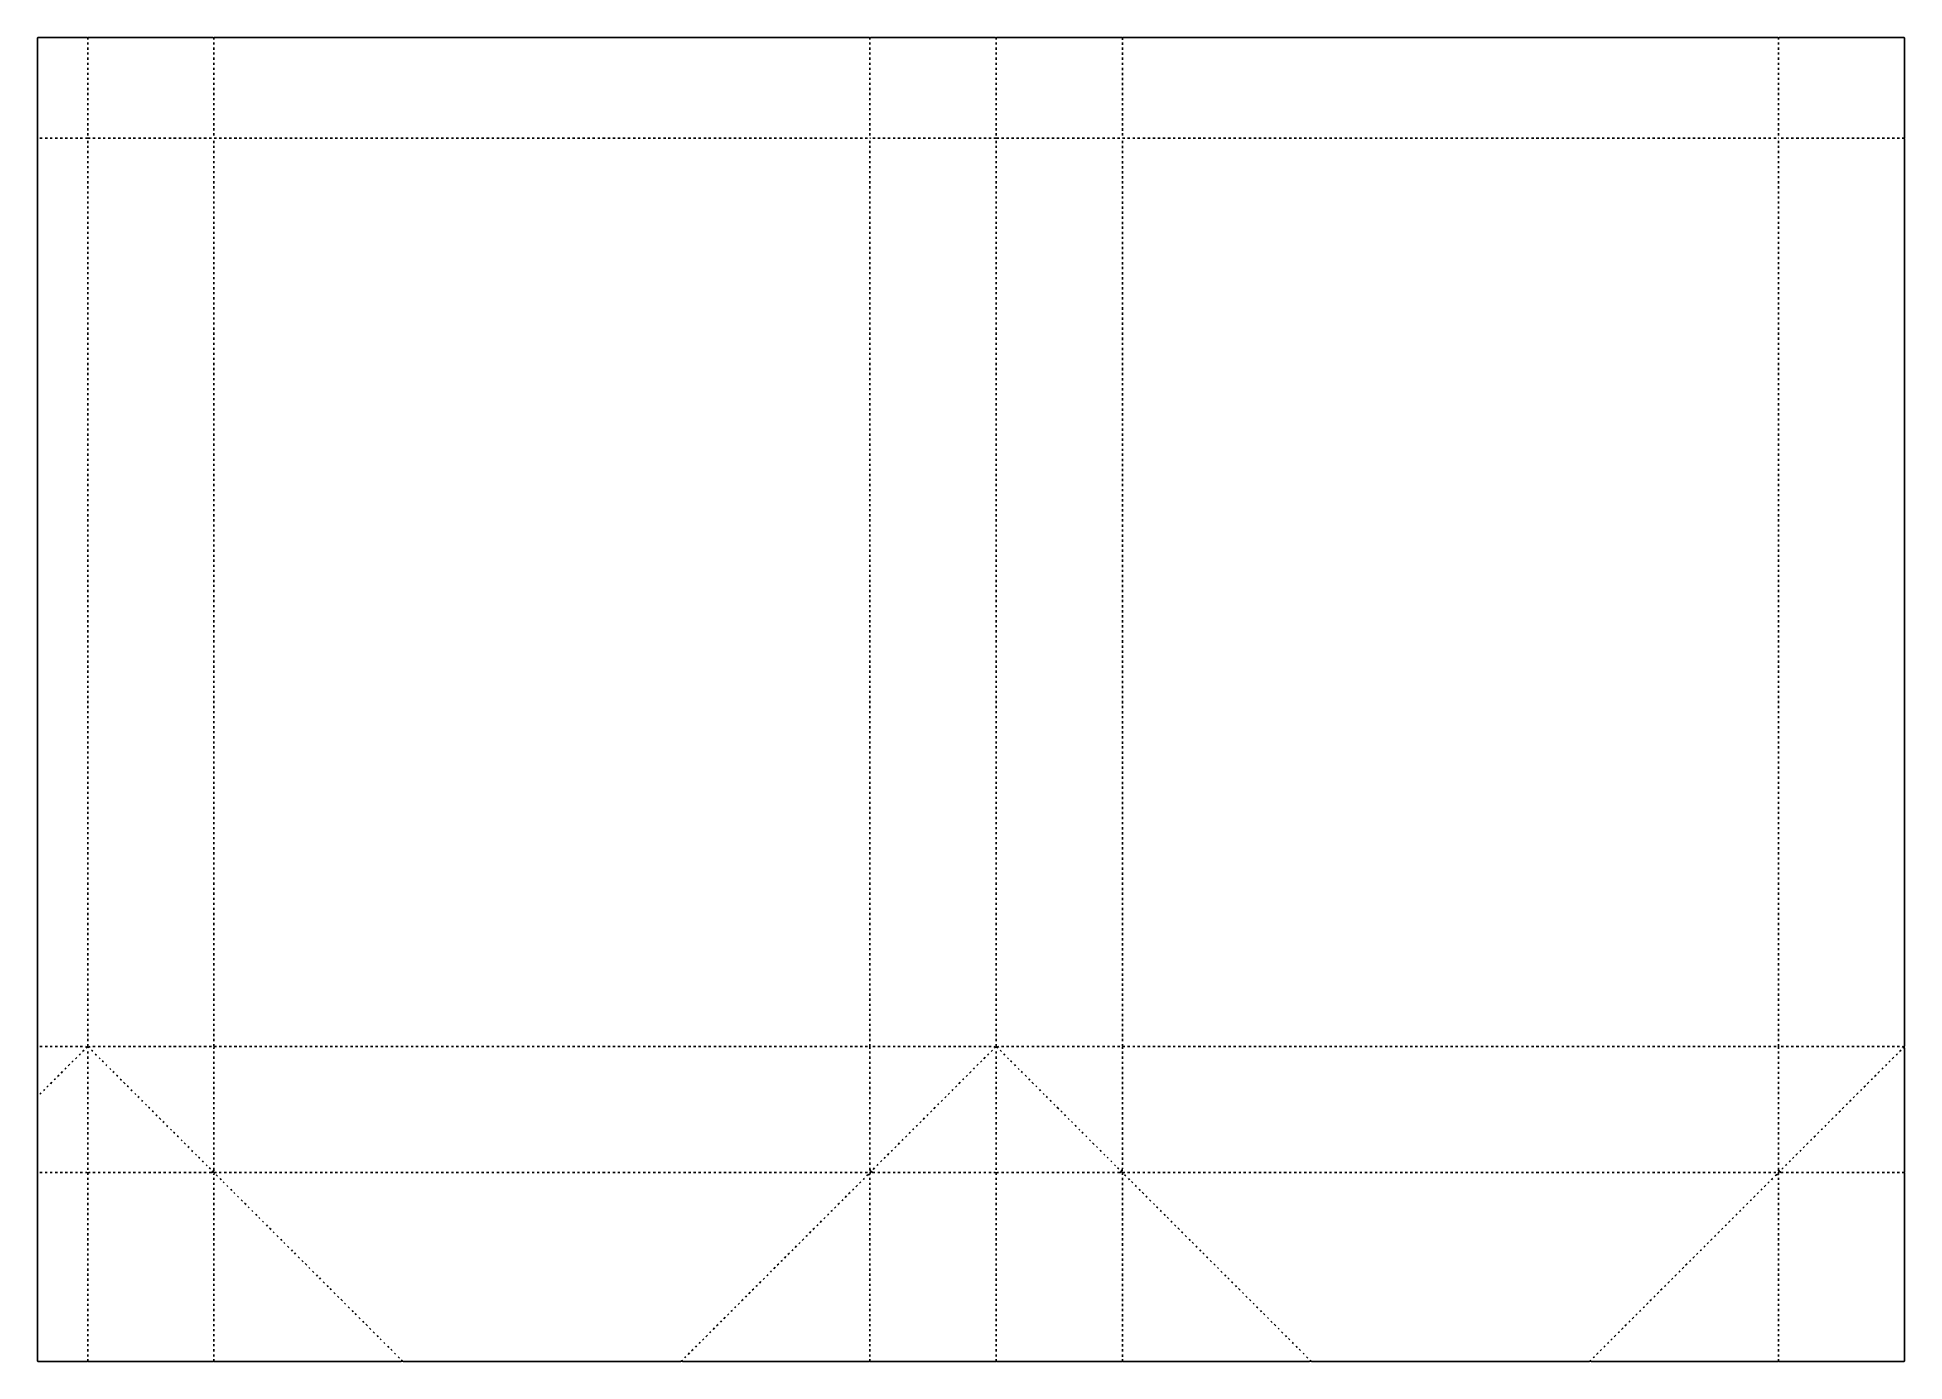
# Model space of a CAD drawing. Extents: x 1007 to 9747, y 717 to 6917.
import ezdxf

# ---------------------------------------------------------------- set-up
doc = ezdxf.new("R2010")
doc.units = 0
doc.layers.get('0').update_dxf_attribs({"linetype": 'CONTINUOUS'})

msp = doc.modelspace()

# ---------------------------------------------------------------- linework, layer by layer
at = {"color": 7, "linetype": 'CONTINUOUS'}
for points in [[(9739, 2185), (9743, 2189), (9743, 2190), (9747, 2197), (9747, 6441, -0.120666), (9745, 6445, -0.120666), (9747, 6449), (9747, 6914), (9743, 6917), (9160, 6917), (9158.9, 6916.2, -0.374448), (9152, 6917), (6089, 6917), (6087.1, 6915.8), (6086, 6915, -0.120666), (6082, 6917), (5499, 6917), (5497.9, 6916.2), (5494, 6915), (5491, 6917), (4908, 6917), (4905, 6915), (4901.1, 6916.2), (4900, 6917), (1837, 6917), (1835.9, 6916.2, -0.374448), (1829, 6917), (1247, 6917), (1245.1, 6915.8), (1244, 6915), (1240.9, 6915.8), (1240.1, 6916.2), (1239, 6917), (1010, 6917), (1008, 6915), (1007, 6914), (1007, 1961), (1008, 1960), (1008, 1957), (1007, 1956), (1007, 720), (1010, 717), (1239, 717, -0.120666), (1243, 719, -0.120666), (1247, 717), (1829, 717, -0.120666), (1833, 719, -0.120666), (1837, 717), (2708, 717, -0.079147), (2714, 720)], [(1235, 2185, 0.150174), (1238, 2189)], [(1247, 2189, -0.169723), (1255, 2193)], [(5499, 2189, -0.169723), (5507, 2193)], [(6086, 2181, -0.14267), (6088, 2193, -0.129361), (6086.4, 2196), (6086, 2204)], [(8276, 720), (8281, 717), (9152, 717, -0.120666), (9156, 719, -0.120666), (9160, 717), (9743, 717), (9746.3, 719.9), (9747, 721), (9747, 1599, -0.120666), (9745, 1603, -0.120666), (9747, 1607), (9747, 2183), (9745.8, 2184.9, 0.095372), (9743, 2189)], [(9743, 2190, -0.126966), (9736, 2193)], [(1185, 2135, -0.071068), (1192, 2141)], [(1203, 2153, -0.087559), (1209, 2158)], [(5455, 2153, -0.087559), (5461, 2158)], [(9657, 2103, -0.087559), (9663, 2108)], [(9707, 2153, -0.087559), (9713, 2158)], [(1086, 2036, -0.087559), (1092, 2041)], [(1136, 2086, -0.087559), (1142, 2091)], [(5338, 2036, -0.087559), (5344, 2041)], [(5388, 2086, -0.087559), (5394, 2091)], [(9590, 2036, -0.087559), (9596, 2041)], [(9640, 2086, -0.087559), (9646, 2091)], [(1019, 1969, -0.087559), (1025, 1974)], [(1036, 1986, -0.087559), (1042, 1991)], [(5221, 1919, -0.087559), (5227, 1924)], [(5270, 1968, -0.071068), (5277, 1974)], [(5288, 1986, -0.087559), (5294, 1991)], [(9473, 1919, -0.087559), (9479, 1924)], [(9540, 1986, -0.087559), (9546, 1991)], [(5171, 1869, -0.087559), (5177, 1874)], [(9423, 1869, -0.087559), (9429, 1874)], [(5054, 1752, -0.087559), (5060, 1757)], [(5104, 1802, -0.087559), (5110, 1807)], [(5121, 1819, -0.087559), (5127, 1824)], [(9306, 1752, -0.087559), (9312, 1757)], [(9356, 1802, -0.087559), (9362, 1807)], [(9373, 1819, -0.087559), (9379, 1824)], [(5004, 1702, -0.087559), (5010, 1707)], [(9256, 1702, -0.087559), (9262, 1707)], [(1232, 1603, -0.225288), (1241, 1601), (1245, 1601), (1246.1, 1601.8, -0.169482), (1254, 1603)], [(1823, 1603, -0.682961), (1827, 1605), (1828, 1606), (1830, 1606)], [(1833, 1592), (1834, 1601), (1834, 1602), (1830, 1606), (1830, 1609, -0.236068), (1833, 1614)], [(1833, 1611, 0.720759), (1833, 1614), (1833, 1625)], [(4872, 1570, -0.087559), (4878, 1575)], [(4889, 1587, -0.28235), (4903, 1593), (4904, 1594), (4904.4, 1600.9), (4906.8, 1605.1), (4907, 1606), (4907, 1610, -0.684067), (4905, 1613, -0.08251), (4904, 1625)], [(4912, 1605, 0.425479), (4907, 1606)], [(4937, 1635, -0.087559), (4943, 1640)], [(5484, 1603, -0.225288), (5493, 1601), (5497, 1601), (5498.1, 1601.8, -0.169482), (5506, 1603)], [(6063, 1603, 0.158417), (6075, 1603, -0.682961), (6079, 1605), (6081, 1606), (6083, 1605), (6087, 1601, -0.23154), (6097, 1603)], [(6086, 1591, -0.088179), (6087, 1601)], [(9123, 1569, -0.071068), (9130, 1575)], [(9141, 1587, -0.28235), (9155, 1593), (9156, 1594), (9156.4, 1600.9), (9158.8, 1605.1), (9159, 1606), (9159, 1610, -0.684067), (9157, 1613, -0.08251), (9156, 1625)], [(9164, 1605, 0.425479), (9159, 1606)], [(9189, 1635, -0.087559), (9195, 1640)], [(9206, 1652, -0.087559), (9212, 1657)], [(4822, 1520, -0.087559), (4828, 1525)], [(9074, 1520, -0.087559), (9080, 1525)], [(4705, 1403, -0.087559), (4711, 1408)], [(4722, 1420, -0.087559), (4728, 1425)], [(4772, 1470, -0.087559), (4778, 1475)], [(8957, 1403, -0.087559), (8963, 1408)], [(8974, 1420, -0.087559), (8980, 1425)], [(9024, 1470, -0.087559), (9030, 1475)], [(4655, 1353, -0.087559), (4661, 1358)], [(8907, 1353, -0.087559), (8913, 1358)], [(4538, 1236, -0.087559), (4544, 1241)], [(4605, 1303, -0.087559), (4611, 1308)], [(8790, 1236, -0.087559), (8796, 1241)], [(8807, 1253, -0.087559), (8813, 1258)], [(8857, 1303, -0.087559), (8863, 1308)], [(4438, 1136, -0.087559), (4444, 1141)], [(4488, 1186, -0.087559), (4494, 1191)], [(8690, 1136, -0.087559), (8696, 1141)], [(8740, 1186, -0.087559), (8746, 1191)], [(4371, 1069, -0.087559), (4377, 1074)], [(4421, 1119, -0.087559), (4427, 1124)], [(8623, 1069, -0.087559), (8629, 1074)], [(4271, 969, -0.087559), (4277, 974)], [(4321, 1019, -0.087559), (4327, 1024)], [(8523, 969, -0.087559), (8529, 974)], [(8573, 1019, -0.087559), (8579, 1024)], [(4204, 902, -0.087559), (4210, 907)], [(4254, 952, -0.087559), (4260, 957)], [(8456, 902, -0.087559), (8462, 907)], [(8506, 952, -0.087559), (8512, 957)], [(4087, 785, -0.087559), (4093, 790)], [(4154, 852, -0.087559), (4160, 857)], [(8339, 785, -0.087559), (8345, 790)], [(8356, 802, -0.087559), (8362, 807)], [(8406, 852, -0.087559), (8412, 857)], [(2711, 725), (2714, 722), (2714, 720, -0.085094), (2720, 717), (4018, 717, -0.079147), (4024, 720, -0.256569), (4026, 724)], [(4024, 720), (4029, 717), (4900, 717, -0.120666), (4904, 719, -0.120666), (4908, 717), (5491, 717, -0.120666), (5495, 719, -0.120666), (5499, 717), (6082, 717, -0.120666), (6086, 719)], [(4037, 735, -0.087559), (4043, 740)], [(6086, 728), (6086, 719), (6089, 717), (6960, 717, -0.079147), (6966, 720)], [(6964, 724), (6966, 722), (6966, 720, -0.085094), (6972, 717), (8270, 717, -0.079147), (8276, 720, -0.256569), (8278, 724)], [(8289, 735, -0.087559), (8295, 740)]]:
    msp.add_lwpolyline(points, format="xyb", dxfattribs=at)
for points in [[(1243, 6907), (1243, 6915)], [(1833, 6907), (1833, 6915)], [(4904, 6907), (4904, 6915)], [(5495, 6907), (5495, 6915)], [(6086, 6906), (6086, 6915)], [(9156, 6907), (9156, 6915)], [(1243, 6883), (1243, 6893)], [(1243, 6859), (1243, 6869)], [(1243, 6836), (1243, 6846)], [(1243, 6812), (1243, 6822)], [(1833, 6883), (1833, 6893)], [(1833, 6859), (1833, 6869)], [(1833, 6836), (1833, 6846)], [(1833, 6812), (1833, 6822)], [(4904, 6883), (4904, 6893)], [(4904, 6859), (4904, 6869)], [(4904, 6836), (4904, 6846)], [(4904, 6812), (4904, 6822)], [(5495, 6883), (5495, 6893)], [(5495, 6859), (5495, 6869)], [(5495, 6836), (5495, 6846)], [(5495, 6812), (5495, 6822)], [(6086, 6882), (6086, 6893)], [(6086, 6858), (6086, 6869)], [(6086, 6835), (6086, 6846)], [(6086, 6811), (6086, 6822)], [(9156, 6883), (9156, 6893)], [(9156, 6859), (9156, 6869)], [(9156, 6836), (9156, 6846)], [(9156, 6812), (9156, 6822)], [(1243, 6789), (1243, 6798)], [(1243, 6765), (1243, 6775)], [(1243, 6741), (1243, 6751)], [(1833, 6789), (1833, 6798)], [(1833, 6765), (1833, 6775)], [(1833, 6741), (1833, 6751)], [(4904, 6789), (4904, 6798)], [(4904, 6765), (4904, 6775)], [(4904, 6741), (4904, 6751)], [(5495, 6789), (5495, 6798)], [(5495, 6765), (5495, 6775)], [(5495, 6741), (5495, 6751)], [(6086, 6788), (6086, 6798)], [(6086, 6764), (6086, 6775)], [(6086, 6740), (6086, 6751)], [(9156, 6789), (9156, 6798)], [(9156, 6765), (9156, 6775)], [(9156, 6741), (9156, 6751)], [(1243, 6718), (1243, 6727)], [(1243, 6694), (1243, 6704)], [(1243, 6670), (1243, 6680)], [(1243, 6647), (1243, 6657)], [(1833, 6718), (1833, 6727)], [(1833, 6694), (1833, 6704)], [(1833, 6670), (1833, 6680)], [(1833, 6647), (1833, 6657)], [(4904, 6718), (4904, 6727)], [(4904, 6694), (4904, 6704)], [(4904, 6670), (4904, 6680)], [(4904, 6647), (4904, 6657)], [(5495, 6718), (5495, 6727)], [(5495, 6694), (5495, 6704)], [(5495, 6670), (5495, 6680)], [(5495, 6647), (5495, 6657)], [(6086, 6717), (6086, 6727)], [(6086, 6693), (6086, 6704)], [(6086, 6669), (6086, 6680)], [(6086, 6646), (6086, 6657)], [(9156, 6718), (9156, 6727)], [(9156, 6694), (9156, 6704)], [(9156, 6670), (9156, 6680)], [(9156, 6647), (9156, 6657)], [(1243, 6623), (1243, 6633)], [(1243, 6600), (1243, 6609)], [(1243, 6576), (1243, 6586)], [(1243, 6552), (1243, 6562)], [(1833, 6623), (1833, 6633)], [(1833, 6600), (1833, 6609)], [(1833, 6576), (1833, 6586)], [(1833, 6552), (1833, 6562)], [(4904, 6623), (4904, 6633)], [(4904, 6600), (4904, 6609)], [(4904, 6576), (4904, 6586)], [(4904, 6552), (4904, 6562)], [(5495, 6623), (5495, 6633)], [(5495, 6600), (5495, 6609)], [(5495, 6576), (5495, 6586)], [(5495, 6552), (5495, 6562)], [(6086, 6622), (6086, 6633)], [(6086, 6599), (6086, 6609)], [(6086, 6575), (6086, 6586)], [(6086, 6551), (6086, 6562)], [(9156, 6623), (9156, 6633)], [(9156, 6600), (9156, 6609)], [(9156, 6576), (9156, 6586)], [(9156, 6552), (9156, 6562)], [(1243, 6529), (1243, 6539)], [(1243, 6505), (1243, 6515)], [(1243, 6481), (1243, 6491)], [(1243, 6458), (1243, 6468)], [(1833, 6529), (1833, 6539)], [(1833, 6505), (1833, 6515)], [(1833, 6481), (1833, 6491)], [(1833, 6458), (1833, 6468)], [(4904, 6529), (4904, 6539)], [(4904, 6505), (4904, 6515)], [(4904, 6481), (4904, 6491)], [(4904, 6458), (4904, 6468)], [(5495, 6529), (5495, 6539)], [(5495, 6505), (5495, 6515)], [(5495, 6481), (5495, 6491)], [(5495, 6458), (5495, 6468)], [(6086, 6528), (6086, 6539)], [(6086, 6504), (6086, 6515)], [(6086, 6480), (6086, 6491)], [(6086, 6457), (6086, 6468)], [(9156, 6529), (9156, 6539)], [(9156, 6505), (9156, 6515)], [(9156, 6481), (9156, 6491)], [(9156, 6458), (9156, 6468)], [(1019, 6445), (1030, 6445)], [(1043, 6445), (1054, 6445)], [(1067, 6445), (1077, 6445)], [(1090, 6445), (1101, 6445)], [(1114, 6445), (1125, 6445)], [(1137, 6445), (1148, 6445)], [(1161, 6445), (1172, 6445)], [(1185, 6445), (1196, 6445)], [(1208, 6445), (1219, 6445)], [(1232, 6445), (1255, 6445)], [(1243, 6422), (1243, 6432)], [(1243, 6399), (1243, 6409)], [(1243, 6375), (1243, 6385)], [(1267, 6445), (1278, 6445)], [(1291, 6445), (1302, 6445)], [(1315, 6445), (1325, 6445)], [(1338, 6445), (1349, 6445)], [(1362, 6445), (1373, 6445)], [(1386, 6445), (1396, 6445)], [(1409, 6445), (1420, 6445)], [(1433, 6445), (1444, 6445)], [(1456, 6445), (1467, 6445)], [(1480, 6445), (1491, 6445)], [(1504, 6445), (1514, 6445)], [(1527, 6445), (1538, 6445)], [(1551, 6445), (1562, 6445)], [(1574, 6445), (1585, 6445)], [(1598, 6445), (1609, 6445)], [(1622, 6445), (1633, 6445)], [(1645, 6445), (1656, 6445)], [(1669, 6445), (1680, 6445)], [(1693, 6445), (1703, 6445)], [(1716, 6445), (1727, 6445)], [(1740, 6445), (1751, 6445)], [(1763, 6445), (1774, 6445)], [(1787, 6445), (1798, 6445)], [(1811, 6445), (1822, 6445)], [(1833, 6422), (1833, 6432)], [(1833, 6399), (1833, 6409)], [(1833, 6375), (1833, 6385)], [(1834, 6445), (1845, 6445)], [(1858, 6445), (1869, 6445)], [(1882, 6445), (1892, 6445)], [(1905, 6445), (1916, 6445)], [(1929, 6445), (1940, 6445)], [(1952, 6445), (1963, 6445)], [(1976, 6445), (1987, 6445)], [(2000, 6445), (2011, 6445)], [(2023, 6445), (2034, 6445)], [(2047, 6445), (2058, 6445)], [(2071, 6445), (2081, 6445)], [(2094, 6445), (2105, 6445)], [(2118, 6445), (2129, 6445)], [(2141, 6445), (2152, 6445)], [(2165, 6445), (2176, 6445)], [(2189, 6445), (2199, 6445)], [(2212, 6445), (2223, 6445)], [(2236, 6445), (2247, 6445)], [(2260, 6445), (2270, 6445)], [(2283, 6445), (2294, 6445)], [(2307, 6445), (2318, 6445)], [(2330, 6445), (2341, 6445)], [(2354, 6445), (2365, 6445)], [(2378, 6445), (2388, 6445)], [(2401, 6445), (2412, 6445)], [(2425, 6445), (2436, 6445)], [(2449, 6445), (2459, 6445)], [(2472, 6445), (2483, 6445)], [(2496, 6445), (2507, 6445)], [(2519, 6445), (2530, 6445)], [(2543, 6445), (2554, 6445)], [(2567, 6445), (2577, 6445)], [(2590, 6445), (2601, 6445)], [(2614, 6445), (2625, 6445)], [(2637, 6445), (2648, 6445)], [(2661, 6445), (2672, 6445)], [(2685, 6445), (2696, 6445)], [(2708, 6445), (2719, 6445)], [(2732, 6445), (2743, 6445)], [(2756, 6445), (2766, 6445)], [(2779, 6445), (2790, 6445)], [(2803, 6445), (2814, 6445)], [(2826, 6445), (2837, 6445)], [(2850, 6445), (2861, 6445)], [(2874, 6445), (2885, 6445)], [(2897, 6445), (2908, 6445)], [(2921, 6445), (2932, 6445)], [(2945, 6445), (2955, 6445)], [(2968, 6445), (2979, 6445)], [(2992, 6445), (3003, 6445)], [(3015, 6445), (3026, 6445)], [(3039, 6445), (3050, 6445)], [(3063, 6445), (3074, 6445)], [(3086, 6445), (3097, 6445)], [(3110, 6445), (3121, 6445)], [(3134, 6445), (3144, 6445)], [(3157, 6445), (3168, 6445)], [(3181, 6445), (3192, 6445)], [(3204, 6445), (3215, 6445)], [(3228, 6445), (3239, 6445)], [(3252, 6445), (3262, 6445)], [(3275, 6445), (3286, 6445)], [(3299, 6445), (3310, 6445)], [(3323, 6445), (3333, 6445)], [(3346, 6445), (3357, 6445)], [(3370, 6445), (3381, 6445)], [(3393, 6445), (3404, 6445)], [(3417, 6445), (3428, 6445)], [(3441, 6445), (3451, 6445)], [(3464, 6445), (3475, 6445)], [(3488, 6445), (3499, 6445)], [(3512, 6445), (3522, 6445)], [(3535, 6445), (3546, 6445)], [(3559, 6445), (3570, 6445)], [(3582, 6445), (3593, 6445)], [(3606, 6445), (3617, 6445)], [(3630, 6445), (3640, 6445)], [(3653, 6445), (3664, 6445)], [(3677, 6445), (3688, 6445)], [(3701, 6445), (3711, 6445)], [(3724, 6445), (3735, 6445)], [(3748, 6445), (3759, 6445)], [(3771, 6445), (3782, 6445)], [(3795, 6445), (3806, 6445)], [(3819, 6445), (3829, 6445)], [(3842, 6445), (3853, 6445)], [(3866, 6445), (3877, 6445)], [(3889, 6445), (3900, 6445)], [(3913, 6445), (3924, 6445)], [(3937, 6445), (3948, 6445)], [(3960, 6445), (3971, 6445)], [(3984, 6445), (3995, 6445)], [(4008, 6445), (4018, 6445)], [(4031, 6445), (4042, 6445)], [(4055, 6445), (4066, 6445)], [(4078, 6445), (4089, 6445)], [(4102, 6445), (4113, 6445)], [(4126, 6445), (4137, 6445)], [(4149, 6445), (4160, 6445)], [(4173, 6445), (4184, 6445)], [(4197, 6445), (4207, 6445)], [(4220, 6445), (4231, 6445)], [(4244, 6445), (4255, 6445)], [(4267, 6445), (4278, 6445)], [(4291, 6445), (4302, 6445)], [(4315, 6445), (4326, 6445)], [(4338, 6445), (4349, 6445)], [(4362, 6445), (4373, 6445)], [(4386, 6445), (4396, 6445)], [(4409, 6445), (4420, 6445)], [(4433, 6445), (4444, 6445)], [(4456, 6445), (4467, 6445)], [(4480, 6445), (4491, 6445)], [(4504, 6445), (4514, 6445)], [(4527, 6445), (4538, 6445)], [(4551, 6445), (4562, 6445)], [(4575, 6445), (4585, 6445)], [(4598, 6445), (4609, 6445)], [(4622, 6445), (4633, 6445)], [(4645, 6445), (4656, 6445)], [(4669, 6445), (4680, 6445)], [(4693, 6445), (4703, 6445)], [(4716, 6445), (4727, 6445)], [(4740, 6445), (4751, 6445)], [(4764, 6445), (4774, 6445)], [(4787, 6445), (4798, 6445)], [(4811, 6445), (4822, 6445)], [(4834, 6445), (4845, 6445)], [(4858, 6445), (4869, 6445)], [(4882, 6445), (4892, 6445)], [(4904, 6445), (4906, 6445)], [(4904, 6422), (4904, 6432)], [(4904, 6399), (4904, 6409)], [(4904, 6375), (4904, 6385)], [(4917, 6445), (4928, 6445)], [(4941, 6445), (4952, 6445)], [(4964, 6445), (4975, 6445)], [(4988, 6445), (4999, 6445)], [(5012, 6445), (5022, 6445)], [(5035, 6445), (5046, 6445)], [(5059, 6445), (5070, 6445)], [(5082, 6445), (5093, 6445)], [(5106, 6445), (5117, 6445)], [(5130, 6445), (5140, 6445)], [(5153, 6445), (5164, 6445)], [(5177, 6445), (5188, 6445)], [(5201, 6445), (5211, 6445)], [(5224, 6445), (5235, 6445)], [(5248, 6445), (5259, 6445)], [(5271, 6445), (5282, 6445)], [(5295, 6445), (5306, 6445)], [(5319, 6445), (5329, 6445)], [(5342, 6445), (5353, 6445)], [(5366, 6445), (5377, 6445)], [(5390, 6445), (5400, 6445)], [(5413, 6445), (5424, 6445)], [(5437, 6445), (5448, 6445)], [(5460, 6445), (5471, 6445)], [(5484, 6445), (5507, 6445)], [(5495, 6422), (5495, 6432)], [(5495, 6399), (5495, 6409)], [(5495, 6375), (5495, 6385)], [(5519, 6445), (5530, 6445)], [(5543, 6445), (5554, 6445)], [(5567, 6445), (5577, 6445)], [(5590, 6445), (5601, 6445)], [(5614, 6445), (5625, 6445)], [(5638, 6445), (5648, 6445)], [(5661, 6445), (5672, 6445)], [(5685, 6445), (5696, 6445)], [(5708, 6445), (5719, 6445)], [(5732, 6445), (5743, 6445)], [(5756, 6445), (5766, 6445)], [(5779, 6445), (5790, 6445)], [(5803, 6445), (5814, 6445)], [(5827, 6445), (5837, 6445)], [(5850, 6445), (5861, 6445)], [(5874, 6445), (5885, 6445)], [(5897, 6445), (5908, 6445)], [(5921, 6445), (5932, 6445)], [(5945, 6445), (5955, 6445)], [(5968, 6445), (5979, 6445)], [(5992, 6445), (6003, 6445)], [(6016, 6445), (6026, 6445)], [(6039, 6445), (6050, 6445)], [(6063, 6445), (6074, 6445)], [(6086, 6445), (6097, 6445)], [(6086, 6421), (6086, 6432)], [(6086, 6398), (6086, 6409)], [(6086, 6374), (6086, 6385)], [(6110, 6445), (6121, 6445)], [(6134, 6445), (6144, 6445)], [(6157, 6445), (6168, 6445)], [(6181, 6445), (6192, 6445)], [(6204, 6445), (6215, 6445)], [(6228, 6445), (6239, 6445)], [(6252, 6445), (6263, 6445)], [(6275, 6445), (6286, 6445)], [(6299, 6445), (6310, 6445)], [(6323, 6445), (6333, 6445)], [(6346, 6445), (6357, 6445)], [(6370, 6445), (6381, 6445)], [(6393, 6445), (6404, 6445)], [(6417, 6445), (6428, 6445)], [(6441, 6445), (6452, 6445)], [(6464, 6445), (6475, 6445)], [(6488, 6445), (6499, 6445)], [(6512, 6445), (6522, 6445)], [(6535, 6445), (6546, 6445)], [(6559, 6445), (6570, 6445)], [(6582, 6445), (6593, 6445)], [(6606, 6445), (6617, 6445)], [(6630, 6445), (6641, 6445)], [(6653, 6445), (6664, 6445)], [(6677, 6445), (6688, 6445)], [(6701, 6445), (6711, 6445)], [(6724, 6445), (6735, 6445)], [(6748, 6445), (6759, 6445)], [(6771, 6445), (6782, 6445)], [(6795, 6445), (6806, 6445)], [(6819, 6445), (6829, 6445)], [(6842, 6445), (6853, 6445)], [(6866, 6445), (6877, 6445)], [(6890, 6445), (6900, 6445)], [(6913, 6445), (6924, 6445)], [(6937, 6445), (6948, 6445)], [(6960, 6445), (6971, 6445)], [(6984, 6445), (6995, 6445)], [(7008, 6445), (7018, 6445)], [(7031, 6445), (7042, 6445)], [(7055, 6445), (7066, 6445)], [(7079, 6445), (7089, 6445)], [(7102, 6445), (7113, 6445)], [(7126, 6445), (7137, 6445)], [(7149, 6445), (7160, 6445)], [(7173, 6445), (7184, 6445)], [(7197, 6445), (7207, 6445)], [(7220, 6445), (7231, 6445)], [(7244, 6445), (7255, 6445)], [(7268, 6445), (7278, 6445)], [(7291, 6445), (7302, 6445)], [(7315, 6445), (7326, 6445)], [(7338, 6445), (7349, 6445)], [(7362, 6445), (7373, 6445)], [(7386, 6445), (7396, 6445)], [(7409, 6445), (7420, 6445)], [(7433, 6445), (7444, 6445)], [(7456, 6445), (7467, 6445)], [(7480, 6445), (7491, 6445)], [(7504, 6445), (7515, 6445)], [(7527, 6445), (7538, 6445)], [(7551, 6445), (7562, 6445)], [(7575, 6445), (7585, 6445)], [(7598, 6445), (7609, 6445)], [(7622, 6445), (7633, 6445)], [(7645, 6445), (7656, 6445)], [(7669, 6445), (7680, 6445)], [(7693, 6445), (7704, 6445)], [(7716, 6445), (7727, 6445)], [(7740, 6445), (7751, 6445)], [(7764, 6445), (7774, 6445)], [(7787, 6445), (7798, 6445)], [(7811, 6445), (7822, 6445)], [(7834, 6445), (7845, 6445)], [(7858, 6445), (7869, 6445)], [(7882, 6445), (7893, 6445)], [(7905, 6445), (7916, 6445)], [(7929, 6445), (7940, 6445)], [(7953, 6445), (7963, 6445)], [(7976, 6445), (7987, 6445)], [(8000, 6445), (8011, 6445)], [(8023, 6445), (8034, 6445)], [(8047, 6445), (8058, 6445)], [(8071, 6445), (8081, 6445)], [(8094, 6445), (8105, 6445)], [(8118, 6445), (8129, 6445)], [(8142, 6445), (8152, 6445)], [(8165, 6445), (8176, 6445)], [(8189, 6445), (8200, 6445)], [(8212, 6445), (8223, 6445)], [(8236, 6445), (8247, 6445)], [(8260, 6445), (8270, 6445)], [(8283, 6445), (8294, 6445)], [(8307, 6445), (8318, 6445)], [(8331, 6445), (8341, 6445)], [(8354, 6445), (8365, 6445)], [(8378, 6445), (8389, 6445)], [(8401, 6445), (8412, 6445)], [(8425, 6445), (8436, 6445)], [(8449, 6445), (8459, 6445)], [(8472, 6445), (8483, 6445)], [(8496, 6445), (8507, 6445)], [(8520, 6445), (8530, 6445)], [(8543, 6445), (8554, 6445)], [(8567, 6445), (8578, 6445)], [(8590, 6445), (8601, 6445)], [(8614, 6445), (8625, 6445)], [(8638, 6445), (8648, 6445)], [(8661, 6445), (8672, 6445)], [(8685, 6445), (8696, 6445)], [(8708, 6445), (8719, 6445)], [(8732, 6445), (8743, 6445)], [(8756, 6445), (8767, 6445)], [(8779, 6445), (8790, 6445)], [(8803, 6445), (8814, 6445)], [(8827, 6445), (8837, 6445)], [(8850, 6445), (8861, 6445)], [(8874, 6445), (8885, 6445)], [(8897, 6445), (8908, 6445)], [(8921, 6445), (8932, 6445)], [(8945, 6445), (8956, 6445)], [(8968, 6445), (8979, 6445)], [(8992, 6445), (9003, 6445)], [(9016, 6445), (9026, 6445)], [(9039, 6445), (9050, 6445)], [(9063, 6445), (9074, 6445)], [(9086, 6445), (9097, 6445)], [(9110, 6445), (9121, 6445)], [(9134, 6445), (9145, 6445)], [(9156, 6445), (9158, 6445)], [(9156, 6422), (9156, 6432)], [(9156, 6399), (9156, 6409)], [(9156, 6375), (9156, 6385)], [(9169, 6445), (9180, 6445)], [(9193, 6445), (9204, 6445)], [(9216, 6445), (9227, 6445)], [(9240, 6445), (9251, 6445)], [(9264, 6445), (9274, 6445)], [(9287, 6445), (9298, 6445)], [(9311, 6445), (9322, 6445)], [(9334, 6445), (9345, 6445)], [(9358, 6445), (9369, 6445)], [(9382, 6445), (9393, 6445)], [(9405, 6445), (9416, 6445)], [(9429, 6445), (9440, 6445)], [(9453, 6445), (9463, 6445)], [(9476, 6445), (9487, 6445)], [(9500, 6445), (9511, 6445)], [(9523, 6445), (9534, 6445)], [(9547, 6445), (9558, 6445)], [(9571, 6445), (9582, 6445)], [(9594, 6445), (9605, 6445)], [(9618, 6445), (9629, 6445)], [(9642, 6445), (9652, 6445)], [(9665, 6445), (9676, 6445)], [(9689, 6445), (9700, 6445)], [(9712, 6445), (9723, 6445)], [(9736, 6445), (9745, 6445)], [(1243, 6352), (1243, 6361)], [(1243, 6328), (1243, 6338)], [(1243, 6304), (1243, 6314)], [(1833, 6352), (1833, 6361)], [(1833, 6328), (1833, 6338)], [(1833, 6304), (1833, 6314)], [(4904, 6352), (4904, 6361)], [(4904, 6328), (4904, 6338)], [(4904, 6304), (4904, 6314)], [(5495, 6352), (5495, 6361)], [(5495, 6328), (5495, 6338)], [(5495, 6304), (5495, 6314)], [(6086, 6351), (6086, 6361)], [(6086, 6327), (6086, 6338)], [(6086, 6303), (6086, 6314)], [(9156, 6352), (9156, 6361)], [(9156, 6328), (9156, 6338)], [(9156, 6304), (9156, 6314)], [(1243, 6281), (1243, 6290)], [(1243, 6257), (1243, 6267)], [(1243, 6233), (1243, 6243)], [(1243, 6210), (1243, 6220)], [(1833, 6281), (1833, 6290)], [(1833, 6257), (1833, 6267)], [(1833, 6233), (1833, 6243)], [(1833, 6210), (1833, 6220)], [(4904, 6281), (4904, 6290)], [(4904, 6257), (4904, 6267)], [(4904, 6233), (4904, 6243)], [(4904, 6210), (4904, 6220)], [(5495, 6281), (5495, 6290)], [(5495, 6257), (5495, 6267)], [(5495, 6233), (5495, 6243)], [(5495, 6210), (5495, 6220)], [(6086, 6280), (6086, 6290)], [(6086, 6256), (6086, 6267)], [(6086, 6232), (6086, 6243)], [(6086, 6209), (6086, 6220)], [(9156, 6281), (9156, 6290)], [(9156, 6257), (9156, 6267)], [(9156, 6233), (9156, 6243)], [(9156, 6210), (9156, 6220)], [(1243, 6186), (1243, 6196)], [(1243, 6163), (1243, 6172)], [(1243, 6139), (1243, 6149)], [(1243, 6115), (1243, 6125)], [(1833, 6186), (1833, 6196)], [(1833, 6163), (1833, 6172)], [(1833, 6139), (1833, 6149)], [(1833, 6115), (1833, 6125)], [(4904, 6186), (4904, 6196)], [(4904, 6163), (4904, 6172)], [(4904, 6139), (4904, 6149)], [(4904, 6115), (4904, 6125)], [(5495, 6186), (5495, 6196)], [(5495, 6163), (5495, 6172)], [(5495, 6139), (5495, 6149)], [(5495, 6115), (5495, 6125)], [(6086, 6185), (6086, 6196)], [(6086, 6162), (6086, 6172)], [(6086, 6138), (6086, 6149)], [(6086, 6114), (6086, 6125)], [(9156, 6186), (9156, 6196)], [(9156, 6163), (9156, 6172)], [(9156, 6139), (9156, 6149)], [(9156, 6115), (9156, 6125)], [(1243, 6092), (1243, 6102)], [(1243, 6068), (1243, 6078)], [(1243, 6044), (1243, 6054)], [(1243, 6021), (1243, 6031)], [(1833, 6092), (1833, 6102)], [(1833, 6068), (1833, 6078)], [(1833, 6044), (1833, 6054)], [(1833, 6021), (1833, 6031)], [(4904, 6092), (4904, 6102)], [(4904, 6068), (4904, 6078)], [(4904, 6044), (4904, 6054)], [(4904, 6021), (4904, 6031)], [(5495, 6092), (5495, 6102)], [(5495, 6068), (5495, 6078)], [(5495, 6044), (5495, 6054)], [(5495, 6021), (5495, 6031)], [(6086, 6091), (6086, 6102)], [(6086, 6067), (6086, 6078)], [(6086, 6043), (6086, 6054)], [(6086, 6020), (6086, 6031)], [(9156, 6092), (9156, 6102)], [(9156, 6068), (9156, 6078)], [(9156, 6044), (9156, 6054)], [(9156, 6021), (9156, 6031)], [(1243, 5997), (1243, 6007)], [(1243, 5974), (1243, 5983)], [(1243, 5950), (1243, 5960)], [(1833, 5997), (1833, 6007)], [(1833, 5974), (1833, 5983)], [(1833, 5950), (1833, 5960)], [(4904, 5997), (4904, 6007)], [(4904, 5974), (4904, 5983)], [(4904, 5950), (4904, 5960)], [(5495, 5997), (5495, 6007)], [(5495, 5974), (5495, 5983)], [(5495, 5950), (5495, 5960)], [(6086, 5996), (6086, 6007)], [(6086, 5973), (6086, 5983)], [(6086, 5949), (6086, 5960)], [(9156, 5997), (9156, 6007)], [(9156, 5974), (9156, 5983)], [(9156, 5950), (9156, 5960)], [(1243, 5926), (1243, 5936)], [(1243, 5903), (1243, 5913)], [(1243, 5879), (1243, 5889)], [(1243, 5855), (1243, 5865)], [(1833, 5926), (1833, 5936)], [(1833, 5903), (1833, 5913)], [(1833, 5879), (1833, 5889)], [(1833, 5855), (1833, 5865)], [(4904, 5926), (4904, 5936)], [(4904, 5903), (4904, 5913)], [(4904, 5879), (4904, 5889)], [(4904, 5855), (4904, 5865)], [(5495, 5926), (5495, 5936)], [(5495, 5903), (5495, 5913)], [(5495, 5879), (5495, 5889)], [(5495, 5855), (5495, 5865)], [(6086, 5925), (6086, 5936)], [(6086, 5902), (6086, 5913)], [(6086, 5878), (6086, 5889)], [(6086, 5854), (6086, 5865)], [(9156, 5926), (9156, 5936)], [(9156, 5903), (9156, 5913)], [(9156, 5879), (9156, 5889)], [(9156, 5855), (9156, 5865)], [(1243, 5832), (1243, 5842)], [(1243, 5808), (1243, 5818)], [(1243, 5785), (1243, 5794)], [(1243, 5761), (1243, 5771)], [(1833, 5832), (1833, 5842)], [(1833, 5808), (1833, 5818)], [(1833, 5785), (1833, 5794)], [(1833, 5761), (1833, 5771)], [(4904, 5832), (4904, 5842)], [(4904, 5808), (4904, 5818)], [(4904, 5785), (4904, 5794)], [(4904, 5761), (4904, 5771)], [(5495, 5832), (5495, 5842)], [(5495, 5808), (5495, 5818)], [(5495, 5785), (5495, 5794)], [(5495, 5761), (5495, 5771)], [(6086, 5831), (6086, 5842)], [(6086, 5807), (6086, 5818)], [(6086, 5784), (6086, 5794)], [(6086, 5760), (6086, 5771)], [(9156, 5832), (9156, 5842)], [(9156, 5808), (9156, 5818)], [(9156, 5785), (9156, 5794)], [(9156, 5761), (9156, 5771)], [(1243, 5737), (1243, 5747)], [(1243, 5714), (1243, 5724)], [(1243, 5690), (1243, 5700)], [(1833, 5737), (1833, 5747)], [(1833, 5714), (1833, 5724)], [(1833, 5690), (1833, 5700)], [(4904, 5737), (4904, 5747)], [(4904, 5714), (4904, 5724)], [(4904, 5690), (4904, 5700)], [(5495, 5737), (5495, 5747)], [(5495, 5714), (5495, 5724)], [(5495, 5690), (5495, 5700)], [(6086, 5736), (6086, 5747)], [(6086, 5713), (6086, 5724)], [(6086, 5689), (6086, 5700)], [(9156, 5737), (9156, 5747)], [(9156, 5714), (9156, 5724)], [(9156, 5690), (9156, 5700)], [(1243, 5667), (1243, 5676)], [(1243, 5643), (1243, 5653)], [(1243, 5619), (1243, 5629)], [(1243, 5596), (1243, 5605)], [(1833, 5667), (1833, 5676)], [(1833, 5643), (1833, 5653)], [(1833, 5619), (1833, 5629)], [(1833, 5596), (1833, 5605)], [(4904, 5667), (4904, 5676)], [(4904, 5643), (4904, 5653)], [(4904, 5619), (4904, 5629)], [(4904, 5596), (4904, 5605)], [(5495, 5667), (5495, 5676)], [(5495, 5643), (5495, 5653)], [(5495, 5619), (5495, 5629)], [(5495, 5596), (5495, 5605)], [(6086, 5666), (6086, 5676)], [(6086, 5642), (6086, 5653)], [(6086, 5618), (6086, 5629)], [(6086, 5595), (6086, 5605)], [(9156, 5667), (9156, 5676)], [(9156, 5643), (9156, 5653)], [(9156, 5619), (9156, 5629)], [(9156, 5596), (9156, 5605)], [(1243, 5572), (1243, 5582)], [(1243, 5548), (1243, 5558)], [(1243, 5525), (1243, 5535)], [(1243, 5501), (1243, 5511)], [(1833, 5572), (1833, 5582)], [(1833, 5548), (1833, 5558)], [(1833, 5525), (1833, 5535)], [(1833, 5501), (1833, 5511)], [(4904, 5572), (4904, 5582)], [(4904, 5548), (4904, 5558)], [(4904, 5525), (4904, 5535)], [(4904, 5501), (4904, 5511)], [(5495, 5572), (5495, 5582)], [(5495, 5548), (5495, 5558)], [(5495, 5525), (5495, 5535)], [(5495, 5501), (5495, 5511)], [(6086, 5571), (6086, 5582)], [(6086, 5547), (6086, 5558)], [(6086, 5524), (6086, 5535)], [(6086, 5500), (6086, 5511)], [(9156, 5572), (9156, 5582)], [(9156, 5548), (9156, 5558)], [(9156, 5525), (9156, 5535)], [(9156, 5501), (9156, 5511)], [(1243, 5478), (1243, 5487)], [(1243, 5454), (1243, 5464)], [(1243, 5430), (1243, 5440)], [(1833, 5478), (1833, 5487)], [(1833, 5454), (1833, 5464)], [(1833, 5430), (1833, 5440)], [(4904, 5478), (4904, 5487)], [(4904, 5454), (4904, 5464)], [(4904, 5430), (4904, 5440)], [(5495, 5478), (5495, 5487)], [(5495, 5454), (5495, 5464)], [(5495, 5430), (5495, 5440)], [(6086, 5477), (6086, 5487)], [(6086, 5453), (6086, 5464)], [(6086, 5429), (6086, 5440)], [(9156, 5478), (9156, 5487)], [(9156, 5454), (9156, 5464)], [(9156, 5430), (9156, 5440)], [(1243, 5407), (1243, 5416)], [(1243, 5383), (1243, 5393)], [(1243, 5359), (1243, 5369)], [(1243, 5336), (1243, 5346)], [(1833, 5407), (1833, 5416)], [(1833, 5383), (1833, 5393)], [(1833, 5359), (1833, 5369)], [(1833, 5336), (1833, 5346)], [(4904, 5407), (4904, 5416)], [(4904, 5383), (4904, 5393)], [(4904, 5359), (4904, 5369)], [(4904, 5336), (4904, 5346)], [(5495, 5407), (5495, 5416)], [(5495, 5383), (5495, 5393)], [(5495, 5359), (5495, 5369)], [(5495, 5336), (5495, 5346)], [(6086, 5406), (6086, 5416)], [(6086, 5382), (6086, 5393)], [(6086, 5358), (6086, 5369)], [(6086, 5335), (6086, 5346)], [(9156, 5407), (9156, 5416)], [(9156, 5383), (9156, 5393)], [(9156, 5359), (9156, 5369)], [(9156, 5336), (9156, 5346)], [(1243, 5312), (1243, 5322)], [(1243, 5289), (1243, 5298)], [(1243, 5265), (1243, 5275)], [(1243, 5241), (1243, 5251)], [(1833, 5312), (1833, 5322)], [(1833, 5289), (1833, 5298)], [(1833, 5265), (1833, 5275)], [(1833, 5241), (1833, 5251)], [(4904, 5312), (4904, 5322)], [(4904, 5289), (4904, 5298)], [(4904, 5265), (4904, 5275)], [(4904, 5241), (4904, 5251)], [(5495, 5312), (5495, 5322)], [(5495, 5289), (5495, 5298)], [(5495, 5265), (5495, 5275)], [(5495, 5241), (5495, 5251)], [(6086, 5311), (6086, 5322)], [(6086, 5288), (6086, 5298)], [(6086, 5264), (6086, 5275)], [(6086, 5240), (6086, 5251)], [(9156, 5312), (9156, 5322)], [(9156, 5289), (9156, 5298)], [(9156, 5265), (9156, 5275)], [(9156, 5241), (9156, 5251)], [(1243, 5218), (1243, 5228)], [(1243, 5194), (1243, 5204)], [(1243, 5170), (1243, 5180)], [(1243, 5147), (1243, 5157)], [(1833, 5218), (1833, 5228)], [(1833, 5194), (1833, 5204)], [(1833, 5170), (1833, 5180)], [(1833, 5147), (1833, 5157)], [(4904, 5218), (4904, 5228)], [(4904, 5194), (4904, 5204)], [(4904, 5170), (4904, 5180)], [(4904, 5147), (4904, 5157)], [(5495, 5218), (5495, 5228)], [(5495, 5194), (5495, 5204)], [(5495, 5170), (5495, 5180)], [(5495, 5147), (5495, 5157)], [(6086, 5217), (6086, 5228)], [(6086, 5193), (6086, 5204)], [(6086, 5169), (6086, 5180)], [(6086, 5146), (6086, 5157)], [(9156, 5218), (9156, 5228)], [(9156, 5194), (9156, 5204)], [(9156, 5170), (9156, 5180)], [(9156, 5147), (9156, 5157)], [(1243, 5123), (1243, 5133)], [(1243, 5100), (1243, 5109)], [(1243, 5076), (1243, 5086)], [(1833, 5123), (1833, 5133)], [(1833, 5100), (1833, 5109)], [(1833, 5076), (1833, 5086)], [(4904, 5123), (4904, 5133)], [(4904, 5100), (4904, 5109)], [(4904, 5076), (4904, 5086)], [(5495, 5123), (5495, 5133)], [(5495, 5100), (5495, 5109)], [(5495, 5076), (5495, 5086)], [(6086, 5122), (6086, 5133)], [(6086, 5099), (6086, 5109)], [(6086, 5075), (6086, 5086)], [(9156, 5123), (9156, 5133)], [(9156, 5100), (9156, 5109)], [(9156, 5076), (9156, 5086)], [(1243, 5052), (1243, 5062)], [(1243, 5029), (1243, 5039)], [(1243, 5005), (1243, 5015)], [(1243, 4982), (1243, 4991)], [(1833, 5052), (1833, 5062)], [(1833, 5029), (1833, 5039)], [(1833, 5005), (1833, 5015)], [(1833, 4982), (1833, 4991)], [(4904, 5052), (4904, 5062)], [(4904, 5029), (4904, 5039)], [(4904, 5005), (4904, 5015)], [(4904, 4982), (4904, 4991)], [(5495, 5052), (5495, 5062)], [(5495, 5029), (5495, 5039)], [(5495, 5005), (5495, 5015)], [(5495, 4982), (5495, 4991)], [(6086, 5051), (6086, 5062)], [(6086, 5028), (6086, 5039)], [(6086, 5004), (6086, 5015)], [(6086, 4981), (6086, 4991)], [(9156, 5052), (9156, 5062)], [(9156, 5029), (9156, 5039)], [(9156, 5005), (9156, 5015)], [(9156, 4982), (9156, 4991)], [(1243, 4958), (1243, 4968)], [(1243, 4934), (1243, 4944)], [(1243, 4911), (1243, 4920)], [(1243, 4887), (1243, 4897)], [(1833, 4958), (1833, 4968)], [(1833, 4934), (1833, 4944)], [(1833, 4911), (1833, 4920)], [(1833, 4887), (1833, 4897)], [(4904, 4958), (4904, 4968)], [(4904, 4934), (4904, 4944)], [(4904, 4911), (4904, 4920)], [(4904, 4887), (4904, 4897)], [(5495, 4958), (5495, 4968)], [(5495, 4934), (5495, 4944)], [(5495, 4911), (5495, 4920)], [(5495, 4887), (5495, 4897)], [(6086, 4957), (6086, 4968)], [(6086, 4933), (6086, 4944)], [(6086, 4910), (6086, 4920)], [(6086, 4886), (6086, 4897)], [(9156, 4958), (9156, 4968)], [(9156, 4934), (9156, 4944)], [(9156, 4911), (9156, 4920)], [(9156, 4887), (9156, 4897)], [(1243, 4863), (1243, 4873)], [(1243, 4840), (1243, 4850)], [(1243, 4816), (1243, 4826)], [(1833, 4863), (1833, 4873)], [(1833, 4840), (1833, 4850)], [(1833, 4816), (1833, 4826)], [(4904, 4863), (4904, 4873)], [(4904, 4840), (4904, 4850)], [(4904, 4816), (4904, 4826)], [(5495, 4863), (5495, 4873)], [(5495, 4840), (5495, 4850)], [(5495, 4816), (5495, 4826)], [(6086, 4862), (6086, 4873)], [(6086, 4839), (6086, 4850)], [(6086, 4815), (6086, 4826)], [(9156, 4863), (9156, 4873)], [(9156, 4840), (9156, 4850)], [(9156, 4816), (9156, 4826)], [(1243, 4793), (1243, 4802)], [(1243, 4769), (1243, 4779)], [(1243, 4745), (1243, 4755)], [(1243, 4722), (1243, 4731)], [(1833, 4793), (1833, 4802)], [(1833, 4769), (1833, 4779)], [(1833, 4745), (1833, 4755)], [(1833, 4722), (1833, 4731)], [(4904, 4793), (4904, 4802)], [(4904, 4769), (4904, 4779)], [(4904, 4745), (4904, 4755)], [(4904, 4722), (4904, 4731)], [(5495, 4793), (5495, 4802)], [(5495, 4769), (5495, 4779)], [(5495, 4745), (5495, 4755)], [(5495, 4722), (5495, 4731)], [(6086, 4792), (6086, 4802)], [(6086, 4768), (6086, 4779)], [(6086, 4744), (6086, 4755)], [(6086, 4721), (6086, 4731)], [(9156, 4793), (9156, 4802)], [(9156, 4769), (9156, 4779)], [(9156, 4745), (9156, 4755)], [(9156, 4722), (9156, 4731)], [(1243, 4698), (1243, 4708)], [(1243, 4674), (1243, 4684)], [(1243, 4651), (1243, 4661)], [(1243, 4627), (1243, 4637)], [(1833, 4698), (1833, 4708)], [(1833, 4674), (1833, 4684)], [(1833, 4651), (1833, 4661)], [(1833, 4627), (1833, 4637)], [(4904, 4698), (4904, 4708)], [(4904, 4674), (4904, 4684)], [(4904, 4651), (4904, 4661)], [(4904, 4627), (4904, 4637)], [(5495, 4698), (5495, 4708)], [(5495, 4674), (5495, 4684)], [(5495, 4651), (5495, 4661)], [(5495, 4627), (5495, 4637)], [(6086, 4697), (6086, 4708)], [(6086, 4673), (6086, 4684)], [(6086, 4650), (6086, 4661)], [(6086, 4626), (6086, 4637)], [(9156, 4698), (9156, 4708)], [(9156, 4674), (9156, 4684)], [(9156, 4651), (9156, 4661)], [(9156, 4627), (9156, 4637)], [(1243, 4604), (1243, 4613)], [(1243, 4580), (1243, 4590)], [(1243, 4556), (1243, 4566)], [(1833, 4604), (1833, 4613)], [(1833, 4580), (1833, 4590)], [(1833, 4556), (1833, 4566)], [(4904, 4604), (4904, 4613)], [(4904, 4580), (4904, 4590)], [(4904, 4556), (4904, 4566)], [(5495, 4604), (5495, 4613)], [(5495, 4580), (5495, 4590)], [(5495, 4556), (5495, 4566)], [(6086, 4603), (6086, 4613)], [(6086, 4579), (6086, 4590)], [(6086, 4555), (6086, 4566)], [(9156, 4604), (9156, 4613)], [(9156, 4580), (9156, 4590)], [(9156, 4556), (9156, 4566)], [(1243, 4533), (1243, 4543)], [(1243, 4509), (1243, 4519)], [(1243, 4485), (1243, 4495)], [(1243, 4462), (1243, 4472)], [(1833, 4533), (1833, 4543)], [(1833, 4509), (1833, 4519)], [(1833, 4485), (1833, 4495)], [(1833, 4462), (1833, 4472)], [(4904, 4533), (4904, 4543)], [(4904, 4509), (4904, 4519)], [(4904, 4485), (4904, 4495)], [(4904, 4462), (4904, 4472)], [(5495, 4533), (5495, 4543)], [(5495, 4509), (5495, 4519)], [(5495, 4485), (5495, 4495)], [(5495, 4462), (5495, 4472)], [(6086, 4532), (6086, 4543)], [(6086, 4508), (6086, 4519)], [(6086, 4484), (6086, 4495)], [(6086, 4461), (6086, 4472)], [(9156, 4533), (9156, 4543)], [(9156, 4509), (9156, 4519)], [(9156, 4485), (9156, 4495)], [(9156, 4462), (9156, 4472)], [(1243, 4438), (1243, 4448)], [(1243, 4415), (1243, 4424)], [(1243, 4391), (1243, 4401)], [(1243, 4367), (1243, 4377)], [(1833, 4438), (1833, 4448)], [(1833, 4415), (1833, 4424)], [(1833, 4391), (1833, 4401)], [(1833, 4367), (1833, 4377)], [(4904, 4438), (4904, 4448)], [(4904, 4415), (4904, 4424)], [(4904, 4391), (4904, 4401)], [(4904, 4367), (4904, 4377)], [(5495, 4438), (5495, 4448)], [(5495, 4415), (5495, 4424)], [(5495, 4391), (5495, 4401)], [(5495, 4367), (5495, 4377)], [(6086, 4437), (6086, 4448)], [(6086, 4414), (6086, 4424)], [(6086, 4390), (6086, 4401)], [(6086, 4366), (6086, 4377)], [(9156, 4438), (9156, 4448)], [(9156, 4415), (9156, 4424)], [(9156, 4391), (9156, 4401)], [(9156, 4367), (9156, 4377)], [(1243, 4344), (1243, 4354)], [(1243, 4320), (1243, 4330)], [(1243, 4296), (1243, 4306)], [(1243, 4273), (1243, 4283)], [(1833, 4344), (1833, 4354)], [(1833, 4320), (1833, 4330)], [(1833, 4296), (1833, 4306)], [(1833, 4273), (1833, 4283)], [(4904, 4344), (4904, 4354)], [(4904, 4320), (4904, 4330)], [(4904, 4296), (4904, 4306)], [(4904, 4273), (4904, 4283)], [(5495, 4344), (5495, 4354)], [(5495, 4320), (5495, 4330)], [(5495, 4296), (5495, 4306)], [(5495, 4273), (5495, 4283)], [(6086, 4343), (6086, 4354)], [(6086, 4319), (6086, 4330)], [(6086, 4295), (6086, 4306)], [(6086, 4272), (6086, 4283)], [(9156, 4344), (9156, 4354)], [(9156, 4320), (9156, 4330)], [(9156, 4296), (9156, 4306)], [(9156, 4273), (9156, 4283)], [(1243, 4249), (1243, 4259)], [(1243, 4226), (1243, 4235)], [(1243, 4202), (1243, 4212)], [(1833, 4249), (1833, 4259)], [(1833, 4226), (1833, 4235)], [(1833, 4202), (1833, 4212)], [(4904, 4249), (4904, 4259)], [(4904, 4226), (4904, 4235)], [(4904, 4202), (4904, 4212)], [(5495, 4249), (5495, 4259)], [(5495, 4226), (5495, 4235)], [(5495, 4202), (5495, 4212)], [(6086, 4248), (6086, 4259)], [(6086, 4225), (6086, 4235)], [(6086, 4201), (6086, 4212)], [(9156, 4249), (9156, 4259)], [(9156, 4226), (9156, 4235)], [(9156, 4202), (9156, 4212)], [(1243, 4178), (1243, 4188)], [(1243, 4155), (1243, 4165)], [(1243, 4131), (1243, 4141)], [(1243, 4108), (1243, 4117)], [(1833, 4178), (1833, 4188)], [(1833, 4155), (1833, 4165)], [(1833, 4131), (1833, 4141)], [(1833, 4108), (1833, 4117)], [(4904, 4178), (4904, 4188)], [(4904, 4155), (4904, 4165)], [(4904, 4131), (4904, 4141)], [(4904, 4108), (4904, 4117)], [(5495, 4178), (5495, 4188)], [(5495, 4155), (5495, 4165)], [(5495, 4131), (5495, 4141)], [(5495, 4108), (5495, 4117)], [(6086, 4177), (6086, 4188)], [(6086, 4154), (6086, 4165)], [(6086, 4130), (6086, 4141)], [(6086, 4107), (6086, 4117)], [(9156, 4178), (9156, 4188)], [(9156, 4155), (9156, 4165)], [(9156, 4131), (9156, 4141)], [(9156, 4108), (9156, 4117)], [(1243, 4084), (1243, 4094)], [(1243, 4060), (1243, 4070)], [(1243, 4037), (1243, 4046)], [(1243, 4013), (1243, 4023)], [(1833, 4084), (1833, 4094)], [(1833, 4060), (1833, 4070)], [(1833, 4037), (1833, 4046)], [(1833, 4013), (1833, 4023)], [(4904, 4084), (4904, 4094)], [(4904, 4060), (4904, 4070)], [(4904, 4037), (4904, 4046)], [(4904, 4013), (4904, 4023)], [(5495, 4084), (5495, 4094)], [(5495, 4060), (5495, 4070)], [(5495, 4037), (5495, 4046)], [(5495, 4013), (5495, 4023)], [(6086, 4083), (6086, 4094)], [(6086, 4059), (6086, 4070)], [(6086, 4036), (6086, 4046)], [(6086, 4012), (6086, 4023)], [(9156, 4084), (9156, 4094)], [(9156, 4060), (9156, 4070)], [(9156, 4037), (9156, 4046)], [(9156, 4013), (9156, 4023)], [(1243, 3989), (1243, 3999)], [(1243, 3966), (1243, 3976)], [(1243, 3942), (1243, 3952)], [(1833, 3989), (1833, 3999)], [(1833, 3966), (1833, 3976)], [(1833, 3942), (1833, 3952)], [(4904, 3989), (4904, 3999)], [(4904, 3966), (4904, 3976)], [(4904, 3942), (4904, 3952)], [(5495, 3989), (5495, 3999)], [(5495, 3966), (5495, 3976)], [(5495, 3942), (5495, 3952)], [(6086, 3988), (6086, 3999)], [(6086, 3965), (6086, 3976)], [(6086, 3941), (6086, 3952)], [(9156, 3989), (9156, 3999)], [(9156, 3966), (9156, 3976)], [(9156, 3942), (9156, 3952)], [(1243, 3919), (1243, 3928)], [(1243, 3895), (1243, 3905)], [(1243, 3871), (1243, 3881)], [(1243, 3848), (1243, 3857)], [(1833, 3919), (1833, 3928)], [(1833, 3895), (1833, 3905)], [(1833, 3871), (1833, 3881)], [(1833, 3848), (1833, 3857)], [(4904, 3919), (4904, 3928)], [(4904, 3895), (4904, 3905)], [(4904, 3871), (4904, 3881)], [(4904, 3848), (4904, 3857)], [(5495, 3919), (5495, 3928)], [(5495, 3895), (5495, 3905)], [(5495, 3871), (5495, 3881)], [(5495, 3848), (5495, 3857)], [(6086, 3918), (6086, 3928)], [(6086, 3894), (6086, 3905)], [(6086, 3870), (6086, 3881)], [(6086, 3847), (6086, 3857)], [(9156, 3919), (9156, 3928)], [(9156, 3895), (9156, 3905)], [(9156, 3871), (9156, 3881)], [(9156, 3848), (9156, 3857)], [(1243, 3824), (1243, 3834)], [(1243, 3800), (1243, 3810)], [(1243, 3777), (1243, 3787)], [(1243, 3753), (1243, 3763)], [(1833, 3824), (1833, 3834)], [(1833, 3800), (1833, 3810)], [(1833, 3777), (1833, 3787)], [(1833, 3753), (1833, 3763)], [(4904, 3824), (4904, 3834)], [(4904, 3800), (4904, 3810)], [(4904, 3777), (4904, 3787)], [(4904, 3753), (4904, 3763)], [(5495, 3824), (5495, 3834)], [(5495, 3800), (5495, 3810)], [(5495, 3777), (5495, 3787)], [(5495, 3753), (5495, 3763)], [(6086, 3823), (6086, 3834)], [(6086, 3799), (6086, 3810)], [(6086, 3776), (6086, 3787)], [(6086, 3752), (6086, 3763)], [(9156, 3824), (9156, 3834)], [(9156, 3800), (9156, 3810)], [(9156, 3777), (9156, 3787)], [(9156, 3753), (9156, 3763)], [(1243, 3730), (1243, 3739)], [(1243, 3706), (1243, 3716)], [(1243, 3682), (1243, 3692)], [(1833, 3730), (1833, 3739)], [(1833, 3706), (1833, 3716)], [(1833, 3682), (1833, 3692)], [(4904, 3730), (4904, 3739)], [(4904, 3706), (4904, 3716)], [(4904, 3682), (4904, 3692)], [(5495, 3730), (5495, 3739)], [(5495, 3706), (5495, 3716)], [(5495, 3682), (5495, 3692)], [(6086, 3729), (6086, 3739)], [(6086, 3705), (6086, 3716)], [(6086, 3681), (6086, 3692)], [(9156, 3730), (9156, 3739)], [(9156, 3706), (9156, 3716)], [(9156, 3682), (9156, 3692)], [(1243, 3659), (1243, 3669)], [(1243, 3635), (1243, 3645)], [(1243, 3611), (1243, 3621)], [(1243, 3588), (1243, 3598)], [(1833, 3659), (1833, 3669)], [(1833, 3635), (1833, 3645)], [(1833, 3611), (1833, 3621)], [(1833, 3588), (1833, 3598)], [(4904, 3659), (4904, 3669)], [(4904, 3635), (4904, 3645)], [(4904, 3611), (4904, 3621)], [(4904, 3588), (4904, 3598)], [(5495, 3659), (5495, 3669)], [(5495, 3635), (5495, 3645)], [(5495, 3611), (5495, 3621)], [(5495, 3588), (5495, 3598)], [(6086, 3658), (6086, 3669)], [(6086, 3634), (6086, 3645)], [(6086, 3610), (6086, 3621)], [(6086, 3587), (6086, 3598)], [(9156, 3659), (9156, 3669)], [(9156, 3635), (9156, 3645)], [(9156, 3611), (9156, 3621)], [(9156, 3588), (9156, 3598)], [(1243, 3564), (1243, 3574)], [(1243, 3541), (1243, 3550)], [(1243, 3517), (1243, 3527)], [(1243, 3493), (1243, 3503)], [(1833, 3564), (1833, 3574)], [(1833, 3541), (1833, 3550)], [(1833, 3517), (1833, 3527)], [(1833, 3493), (1833, 3503)], [(4904, 3564), (4904, 3574)], [(4904, 3541), (4904, 3550)], [(4904, 3517), (4904, 3527)], [(4904, 3493), (4904, 3503)], [(5495, 3564), (5495, 3574)], [(5495, 3541), (5495, 3550)], [(5495, 3517), (5495, 3527)], [(5495, 3493), (5495, 3503)], [(6086, 3563), (6086, 3574)], [(6086, 3540), (6086, 3550)], [(6086, 3516), (6086, 3527)], [(6086, 3492), (6086, 3503)], [(9156, 3564), (9156, 3574)], [(9156, 3541), (9156, 3550)], [(9156, 3517), (9156, 3527)], [(9156, 3493), (9156, 3503)], [(1243, 3470), (1243, 3480)], [(1243, 3446), (1243, 3456)], [(1243, 3422), (1243, 3432)], [(1243, 3399), (1243, 3409)], [(1833, 3470), (1833, 3480)], [(1833, 3446), (1833, 3456)], [(1833, 3422), (1833, 3432)], [(1833, 3399), (1833, 3409)], [(4904, 3470), (4904, 3480)], [(4904, 3446), (4904, 3456)], [(4904, 3422), (4904, 3432)], [(4904, 3399), (4904, 3409)], [(5495, 3470), (5495, 3480)], [(5495, 3446), (5495, 3456)], [(5495, 3422), (5495, 3432)], [(5495, 3399), (5495, 3409)], [(6086, 3469), (6086, 3480)], [(6086, 3445), (6086, 3456)], [(6086, 3421), (6086, 3432)], [(6086, 3398), (6086, 3409)], [(9156, 3470), (9156, 3480)], [(9156, 3446), (9156, 3456)], [(9156, 3422), (9156, 3432)], [(9156, 3399), (9156, 3409)], [(1243, 3375), (1243, 3385)], [(1243, 3352), (1243, 3361)], [(1243, 3328), (1243, 3338)], [(1833, 3375), (1833, 3385)], [(1833, 3352), (1833, 3361)], [(1833, 3328), (1833, 3338)], [(4904, 3375), (4904, 3385)], [(4904, 3352), (4904, 3361)], [(4904, 3328), (4904, 3338)], [(5495, 3375), (5495, 3385)], [(5495, 3352), (5495, 3361)], [(5495, 3328), (5495, 3338)], [(6086, 3374), (6086, 3385)], [(6086, 3351), (6086, 3361)], [(6086, 3327), (6086, 3338)], [(9156, 3375), (9156, 3385)], [(9156, 3352), (9156, 3361)], [(9156, 3328), (9156, 3338)], [(1243, 3304), (1243, 3314)], [(1243, 3281), (1243, 3291)], [(1243, 3257), (1243, 3267)], [(1243, 3234), (1243, 3243)], [(1833, 3304), (1833, 3314)], [(1833, 3281), (1833, 3291)], [(1833, 3257), (1833, 3267)], [(1833, 3234), (1833, 3243)], [(4904, 3304), (4904, 3314)], [(4904, 3281), (4904, 3291)], [(4904, 3257), (4904, 3267)], [(4904, 3234), (4904, 3243)], [(5495, 3304), (5495, 3314)], [(5495, 3281), (5495, 3291)], [(5495, 3257), (5495, 3267)], [(5495, 3234), (5495, 3243)], [(6086, 3303), (6086, 3314)], [(6086, 3280), (6086, 3291)], [(6086, 3256), (6086, 3267)], [(6086, 3233), (6086, 3243)], [(9156, 3304), (9156, 3314)], [(9156, 3281), (9156, 3291)], [(9156, 3257), (9156, 3267)], [(9156, 3234), (9156, 3243)], [(1243, 3210), (1243, 3220)], [(1243, 3186), (1243, 3196)], [(1243, 3163), (1243, 3172)], [(1243, 3139), (1243, 3149)], [(1833, 3210), (1833, 3220)], [(1833, 3186), (1833, 3196)], [(1833, 3163), (1833, 3172)], [(1833, 3139), (1833, 3149)], [(4904, 3210), (4904, 3220)], [(4904, 3186), (4904, 3196)], [(4904, 3163), (4904, 3172)], [(4904, 3139), (4904, 3149)], [(5495, 3210), (5495, 3220)], [(5495, 3186), (5495, 3196)], [(5495, 3163), (5495, 3172)], [(5495, 3139), (5495, 3149)], [(6086, 3209), (6086, 3220)], [(6086, 3185), (6086, 3196)], [(6086, 3162), (6086, 3172)], [(6086, 3138), (6086, 3149)], [(9156, 3210), (9156, 3220)], [(9156, 3186), (9156, 3196)], [(9156, 3163), (9156, 3172)], [(9156, 3139), (9156, 3149)], [(1243, 3115), (1243, 3125)], [(1243, 3092), (1243, 3102)], [(1243, 3068), (1243, 3078)], [(1833, 3115), (1833, 3125)], [(1833, 3092), (1833, 3102)], [(1833, 3068), (1833, 3078)], [(4904, 3115), (4904, 3125)], [(4904, 3092), (4904, 3102)], [(4904, 3068), (4904, 3078)], [(5495, 3115), (5495, 3125)], [(5495, 3092), (5495, 3102)], [(5495, 3068), (5495, 3078)], [(6086, 3114), (6086, 3125)], [(6086, 3091), (6086, 3102)], [(6086, 3067), (6086, 3078)], [(9156, 3115), (9156, 3125)], [(9156, 3092), (9156, 3102)], [(9156, 3068), (9156, 3078)], [(1243, 3045), (1243, 3054)], [(1243, 3021), (1243, 3031)], [(1243, 2997), (1243, 3007)], [(1243, 2974), (1243, 2983)], [(1833, 3045), (1833, 3054)], [(1833, 3021), (1833, 3031)], [(1833, 2997), (1833, 3007)], [(1833, 2974), (1833, 2983)], [(4904, 3045), (4904, 3054)], [(4904, 3021), (4904, 3031)], [(4904, 2997), (4904, 3007)], [(4904, 2974), (4904, 2983)], [(5495, 3045), (5495, 3054)], [(5495, 3021), (5495, 3031)], [(5495, 2997), (5495, 3007)], [(5495, 2974), (5495, 2983)], [(6086, 3044), (6086, 3054)], [(6086, 3020), (6086, 3031)], [(6086, 2996), (6086, 3007)], [(6086, 2973), (6086, 2983)], [(9156, 3045), (9156, 3054)], [(9156, 3021), (9156, 3031)], [(9156, 2997), (9156, 3007)], [(9156, 2974), (9156, 2983)], [(1243, 2950), (1243, 2960)], [(1243, 2926), (1243, 2936)], [(1243, 2903), (1243, 2913)], [(1243, 2879), (1243, 2889)], [(1833, 2950), (1833, 2960)], [(1833, 2926), (1833, 2936)], [(1833, 2903), (1833, 2913)], [(1833, 2879), (1833, 2889)], [(4904, 2950), (4904, 2960)], [(4904, 2926), (4904, 2936)], [(4904, 2903), (4904, 2913)], [(4904, 2879), (4904, 2889)], [(5495, 2950), (5495, 2960)], [(5495, 2926), (5495, 2936)], [(5495, 2903), (5495, 2913)], [(5495, 2879), (5495, 2889)], [(6086, 2949), (6086, 2960)], [(6086, 2925), (6086, 2936)], [(6086, 2902), (6086, 2913)], [(6086, 2878), (6086, 2889)], [(9156, 2950), (9156, 2960)], [(9156, 2926), (9156, 2936)], [(9156, 2903), (9156, 2913)], [(9156, 2879), (9156, 2889)], [(1243, 2856), (1243, 2865)], [(1243, 2832), (1243, 2842)], [(1243, 2808), (1243, 2818)], [(1833, 2856), (1833, 2865)], [(1833, 2832), (1833, 2842)], [(1833, 2808), (1833, 2818)], [(4904, 2856), (4904, 2865)], [(4904, 2832), (4904, 2842)], [(4904, 2808), (4904, 2818)], [(5495, 2856), (5495, 2865)], [(5495, 2832), (5495, 2842)], [(5495, 2808), (5495, 2818)], [(6086, 2855), (6086, 2865)], [(6086, 2831), (6086, 2842)], [(6086, 2807), (6086, 2818)], [(9156, 2856), (9156, 2865)], [(9156, 2832), (9156, 2842)], [(9156, 2808), (9156, 2818)], [(1243, 2785), (1243, 2795)], [(1243, 2761), (1243, 2771)], [(1243, 2737), (1243, 2747)], [(1243, 2714), (1243, 2724)], [(1833, 2785), (1833, 2795)], [(1833, 2761), (1833, 2771)], [(1833, 2737), (1833, 2747)], [(1833, 2714), (1833, 2724)], [(4904, 2785), (4904, 2795)], [(4904, 2761), (4904, 2771)], [(4904, 2737), (4904, 2747)], [(4904, 2714), (4904, 2724)], [(5495, 2785), (5495, 2795)], [(5495, 2761), (5495, 2771)], [(5495, 2737), (5495, 2747)], [(5495, 2714), (5495, 2724)], [(6086, 2784), (6086, 2795)], [(6086, 2760), (6086, 2771)], [(6086, 2736), (6086, 2747)], [(6086, 2713), (6086, 2724)], [(9156, 2785), (9156, 2795)], [(9156, 2761), (9156, 2771)], [(9156, 2737), (9156, 2747)], [(9156, 2714), (9156, 2724)], [(1243, 2690), (1243, 2700)], [(1243, 2667), (1243, 2676)], [(1243, 2643), (1243, 2653)], [(1243, 2619), (1243, 2629)], [(1833, 2690), (1833, 2700)], [(1833, 2667), (1833, 2676)], [(1833, 2643), (1833, 2653)], [(1833, 2619), (1833, 2629)], [(4904, 2690), (4904, 2700)], [(4904, 2667), (4904, 2676)], [(4904, 2643), (4904, 2653)], [(4904, 2619), (4904, 2629)], [(5495, 2690), (5495, 2700)], [(5495, 2667), (5495, 2676)], [(5495, 2643), (5495, 2653)], [(5495, 2619), (5495, 2629)], [(6086, 2689), (6086, 2700)], [(6086, 2666), (6086, 2676)], [(6086, 2642), (6086, 2653)], [(6086, 2618), (6086, 2629)], [(9156, 2690), (9156, 2700)], [(9156, 2667), (9156, 2676)], [(9156, 2643), (9156, 2653)], [(9156, 2619), (9156, 2629)], [(1243, 2596), (1243, 2606)], [(1243, 2572), (1243, 2582)], [(1243, 2548), (1243, 2558)], [(1243, 2525), (1243, 2535)], [(1833, 2596), (1833, 2606)], [(1833, 2572), (1833, 2582)], [(1833, 2548), (1833, 2558)], [(1833, 2525), (1833, 2535)], [(4904, 2596), (4904, 2606)], [(4904, 2572), (4904, 2582)], [(4904, 2548), (4904, 2558)], [(4904, 2525), (4904, 2535)], [(5495, 2596), (5495, 2606)], [(5495, 2572), (5495, 2582)], [(5495, 2548), (5495, 2558)], [(5495, 2525), (5495, 2535)], [(6086, 2595), (6086, 2606)], [(6086, 2571), (6086, 2582)], [(6086, 2547), (6086, 2558)], [(6086, 2524), (6086, 2535)], [(9156, 2596), (9156, 2606)], [(9156, 2572), (9156, 2582)], [(9156, 2548), (9156, 2558)], [(9156, 2525), (9156, 2535)], [(1243, 2501), (1243, 2511)], [(1243, 2478), (1243, 2487)], [(1243, 2454), (1243, 2464)], [(1833, 2501), (1833, 2511)], [(1833, 2478), (1833, 2487)], [(1833, 2454), (1833, 2464)], [(4904, 2501), (4904, 2511)], [(4904, 2478), (4904, 2487)], [(4904, 2454), (4904, 2464)], [(5495, 2501), (5495, 2511)], [(5495, 2478), (5495, 2487)], [(5495, 2454), (5495, 2464)], [(6086, 2500), (6086, 2511)], [(6086, 2477), (6086, 2487)], [(6086, 2453), (6086, 2464)], [(9156, 2501), (9156, 2511)], [(9156, 2478), (9156, 2487)], [(9156, 2454), (9156, 2464)], [(1243, 2430), (1243, 2440)], [(1243, 2407), (1243, 2417)], [(1243, 2383), (1243, 2393)], [(1243, 2360), (1243, 2369)], [(1833, 2430), (1833, 2440)], [(1833, 2407), (1833, 2417)], [(1833, 2383), (1833, 2393)], [(1833, 2360), (1833, 2369)], [(4904, 2430), (4904, 2440)], [(4904, 2407), (4904, 2417)], [(4904, 2383), (4904, 2393)], [(4904, 2360), (4904, 2369)], [(5495, 2430), (5495, 2440)], [(5495, 2407), (5495, 2417)], [(5495, 2383), (5495, 2393)], [(5495, 2360), (5495, 2369)], [(6086, 2429), (6086, 2440)], [(6086, 2406), (6086, 2417)], [(6086, 2382), (6086, 2393)], [(6086, 2359), (6086, 2369)], [(9156, 2430), (9156, 2440)], [(9156, 2407), (9156, 2417)], [(9156, 2383), (9156, 2393)], [(9156, 2360), (9156, 2369)], [(1243, 2336), (1243, 2346)], [(1243, 2312), (1243, 2322)], [(1243, 2289), (1243, 2298)], [(1243, 2265), (1243, 2275)], [(1833, 2336), (1833, 2346)], [(1833, 2312), (1833, 2322)], [(1833, 2289), (1833, 2298)], [(1833, 2265), (1833, 2275)], [(4904, 2336), (4904, 2346)], [(4904, 2312), (4904, 2322)], [(4904, 2289), (4904, 2298)], [(4904, 2265), (4904, 2275)], [(5495, 2336), (5495, 2346)], [(5495, 2312), (5495, 2322)], [(5495, 2289), (5495, 2298)], [(5495, 2265), (5495, 2275)], [(6086, 2335), (6086, 2346)], [(6086, 2311), (6086, 2322)], [(6086, 2288), (6086, 2298)], [(6086, 2264), (6086, 2275)], [(9156, 2336), (9156, 2346)], [(9156, 2312), (9156, 2322)], [(9156, 2289), (9156, 2298)], [(9156, 2265), (9156, 2275)], [(1019, 2193), (1030, 2193)], [(1043, 2193), (1054, 2193)], [(1067, 2193), (1077, 2193)], [(1090, 2193), (1101, 2193)], [(1114, 2193), (1125, 2193)], [(1137, 2193), (1148, 2193)], [(1161, 2193), (1172, 2193)], [(1185, 2193), (1196, 2193)], [(1208, 2193), (1219, 2193)], [(1250, 2186), (1247, 2189), (1246, 2190), (1243, 2190), (1239, 2190), (1238, 2189), (1233, 2192)], [(1243, 2241), (1243, 2251)], [(1243, 2218), (1243, 2228)], [(1243, 2190), (1243, 2204)], [(1267, 2193), (1278, 2193)], [(1291, 2193), (1302, 2193)], [(1315, 2193), (1325, 2193)], [(1338, 2193), (1349, 2193)], [(1362, 2193), (1373, 2193)], [(1386, 2193), (1396, 2193)], [(1409, 2193), (1420, 2193)], [(1433, 2193), (1444, 2193)], [(1456, 2193), (1467, 2193)], [(1480, 2193), (1491, 2193)], [(1504, 2193), (1514, 2193)], [(1527, 2193), (1538, 2193)], [(1551, 2193), (1562, 2193)], [(1574, 2193), (1585, 2193)], [(1598, 2193), (1609, 2193)], [(1622, 2193), (1633, 2193)], [(1645, 2193), (1656, 2193)], [(1669, 2193), (1680, 2193)], [(1693, 2193), (1703, 2193)], [(1716, 2193), (1727, 2193)], [(1740, 2193), (1751, 2193)], [(1763, 2193), (1774, 2193)], [(1787, 2193), (1798, 2193)], [(1811, 2193), (1822, 2193)], [(1833, 2241), (1833, 2251)], [(1833, 2218), (1833, 2228)], [(1833, 2182), (1835, 2193), (1834.8, 2193.9), (1833.4, 2197.1), (1833, 2204)], [(1835, 2193), (1845, 2193)], [(1858, 2193), (1869, 2193)], [(1882, 2193), (1892, 2193)], [(1905, 2193), (1916, 2193)], [(1929, 2193), (1940, 2193)], [(1952, 2193), (1963, 2193)], [(1976, 2193), (1987, 2193)], [(2000, 2193), (2011, 2193)], [(2023, 2193), (2034, 2193)], [(2047, 2193), (2058, 2193)], [(2071, 2193), (2081, 2193)], [(2094, 2193), (2105, 2193)], [(2118, 2193), (2129, 2193)], [(2141, 2193), (2152, 2193)], [(2165, 2193), (2176, 2193)], [(2189, 2193), (2199, 2193)], [(2212, 2193), (2223, 2193)], [(2236, 2193), (2247, 2193)], [(2260, 2193), (2270, 2193)], [(2283, 2193), (2294, 2193)], [(2307, 2193), (2318, 2193)], [(2330, 2193), (2341, 2193)], [(2354, 2193), (2365, 2193)], [(2378, 2193), (2388, 2193)], [(2401, 2193), (2412, 2193)], [(2425, 2193), (2436, 2193)], [(2449, 2193), (2459, 2193)], [(2472, 2193), (2483, 2193)], [(2496, 2193), (2507, 2193)], [(2519, 2193), (2530, 2193)], [(2543, 2193), (2554, 2193)], [(2567, 2193), (2577, 2193)], [(2590, 2193), (2601, 2193)], [(2614, 2193), (2625, 2193)], [(2637, 2193), (2648, 2193)], [(2661, 2193), (2672, 2193)], [(2685, 2193), (2696, 2193)], [(2708, 2193), (2719, 2193)], [(2732, 2193), (2743, 2193)], [(2756, 2193), (2766, 2193)], [(2779, 2193), (2790, 2193)], [(2803, 2193), (2814, 2193)], [(2826, 2193), (2837, 2193)], [(2850, 2193), (2861, 2193)], [(2874, 2193), (2885, 2193)], [(2897, 2193), (2908, 2193)], [(2921, 2193), (2932, 2193)], [(2945, 2193), (2955, 2193)], [(2968, 2193), (2979, 2193)], [(2992, 2193), (3003, 2193)], [(3015, 2193), (3026, 2193)], [(3039, 2193), (3050, 2193)], [(3063, 2193), (3074, 2193)], [(3086, 2193), (3097, 2193)], [(3110, 2193), (3121, 2193)], [(3134, 2193), (3144, 2193)], [(3157, 2193), (3168, 2193)], [(3181, 2193), (3192, 2193)], [(3204, 2193), (3215, 2193)], [(3228, 2193), (3239, 2193)], [(3252, 2193), (3262, 2193)], [(3275, 2193), (3286, 2193)], [(3299, 2193), (3310, 2193)], [(3323, 2193), (3333, 2193)], [(3346, 2193), (3357, 2193)], [(3370, 2193), (3381, 2193)], [(3393, 2193), (3404, 2193)], [(3417, 2193), (3428, 2193)], [(3441, 2193), (3451, 2193)], [(3464, 2193), (3475, 2193)], [(3488, 2193), (3499, 2193)], [(3512, 2193), (3522, 2193)], [(3535, 2193), (3546, 2193)], [(3559, 2193), (3570, 2193)], [(3582, 2193), (3593, 2193)], [(3606, 2193), (3617, 2193)], [(3630, 2193), (3640, 2193)], [(3653, 2193), (3664, 2193)], [(3677, 2193), (3688, 2193)], [(3701, 2193), (3711, 2193)], [(3724, 2193), (3735, 2193)], [(3748, 2193), (3759, 2193)], [(3771, 2193), (3782, 2193)], [(3795, 2193), (3806, 2193)], [(3819, 2193), (3829, 2193)], [(3842, 2193), (3853, 2193)], [(3866, 2193), (3877, 2193)], [(3889, 2193), (3900, 2193)], [(3913, 2193), (3924, 2193)], [(3937, 2193), (3948, 2193)], [(3960, 2193), (3971, 2193)], [(3984, 2193), (3995, 2193)], [(4008, 2193), (4018, 2193)], [(4031, 2193), (4042, 2193)], [(4055, 2193), (4066, 2193)], [(4078, 2193), (4089, 2193)], [(4102, 2193), (4113, 2193)], [(4126, 2193), (4137, 2193)], [(4149, 2193), (4160, 2193)], [(4173, 2193), (4184, 2193)], [(4197, 2193), (4207, 2193)], [(4220, 2193), (4231, 2193)], [(4244, 2193), (4255, 2193)], [(4267, 2193), (4278, 2193)], [(4291, 2193), (4302, 2193)], [(4315, 2193), (4326, 2193)], [(4338, 2193), (4349, 2193)], [(4362, 2193), (4373, 2193)], [(4386, 2193), (4396, 2193)], [(4409, 2193), (4420, 2193)], [(4433, 2193), (4444, 2193)], [(4456, 2193), (4467, 2193)], [(4480, 2193), (4491, 2193)], [(4504, 2193), (4514, 2193)], [(4527, 2193), (4538, 2193)], [(4551, 2193), (4562, 2193)], [(4575, 2193), (4585, 2193)], [(4598, 2193), (4609, 2193)], [(4622, 2193), (4633, 2193)], [(4645, 2193), (4656, 2193)], [(4669, 2193), (4680, 2193)], [(4693, 2193), (4703, 2193)], [(4716, 2193), (4727, 2193)], [(4740, 2193), (4751, 2193)], [(4764, 2193), (4774, 2193)], [(4787, 2193), (4798, 2193)], [(4811, 2193), (4822, 2193)], [(4834, 2193), (4845, 2193)], [(4858, 2193), (4869, 2193)], [(4882, 2193), (4892, 2193)], [(4904, 2241), (4904, 2251)], [(4904, 2218), (4904, 2228)], [(4904, 2182), (4904, 2204)], [(4917, 2193), (4928, 2193)], [(4941, 2193), (4952, 2193)], [(4964, 2193), (4975, 2193)], [(4988, 2193), (4999, 2193)], [(5012, 2193), (5022, 2193)], [(5035, 2193), (5046, 2193)], [(5059, 2193), (5070, 2193)], [(5082, 2193), (5093, 2193)], [(5106, 2193), (5117, 2193)], [(5130, 2193), (5140, 2193)], [(5153, 2193), (5164, 2193)], [(5177, 2193), (5188, 2193)], [(5201, 2193), (5211, 2193)], [(5224, 2193), (5235, 2193)], [(5248, 2193), (5259, 2193)], [(5271, 2193), (5282, 2193)], [(5295, 2193), (5306, 2193)], [(5319, 2193), (5329, 2193)], [(5342, 2193), (5353, 2193)], [(5366, 2193), (5377, 2193)], [(5390, 2193), (5400, 2193)], [(5413, 2193), (5424, 2193)], [(5437, 2193), (5448, 2193)], [(5460, 2193), (5471, 2193)], [(5491, 2189), (5484, 2193)], [(5487, 2185), (5491, 2189), (5492, 2190), (5495, 2190), (5498, 2190), (5499, 2189), (5503, 2185)], [(5495, 2241), (5495, 2251)], [(5495, 2218), (5495, 2228)], [(5495, 2190), (5495, 2204)], [(5519, 2193), (5530, 2193)], [(5543, 2193), (5554, 2193)], [(5567, 2193), (5577, 2193)], [(5590, 2193), (5601, 2193)], [(5614, 2193), (5625, 2193)], [(5638, 2193), (5648, 2193)], [(5661, 2193), (5672, 2193)], [(5685, 2193), (5696, 2193)], [(5708, 2193), (5719, 2193)], [(5732, 2193), (5743, 2193)], [(5756, 2193), (5766, 2193)], [(5779, 2193), (5790, 2193)], [(5803, 2193), (5814, 2193)], [(5827, 2193), (5837, 2193)], [(5850, 2193), (5861, 2193)], [(5874, 2193), (5885, 2193)], [(5897, 2193), (5908, 2193)], [(5921, 2193), (5932, 2193)], [(5945, 2193), (5955, 2193)], [(5968, 2193), (5979, 2193)], [(5992, 2193), (6003, 2193)], [(6016, 2193), (6026, 2193)], [(6039, 2193), (6050, 2193)], [(6063, 2193), (6074, 2193)], [(6086, 2240), (6086, 2251)], [(6086, 2217), (6086, 2228)], [(6088, 2193), (6097, 2193)], [(6110, 2193), (6121, 2193)], [(6134, 2193), (6144, 2193)], [(6157, 2193), (6168, 2193)], [(6181, 2193), (6192, 2193)], [(6204, 2193), (6215, 2193)], [(6228, 2193), (6239, 2193)], [(6252, 2193), (6263, 2193)], [(6275, 2193), (6286, 2193)], [(6299, 2193), (6310, 2193)], [(6323, 2193), (6333, 2193)], [(6346, 2193), (6357, 2193)], [(6370, 2193), (6381, 2193)], [(6393, 2193), (6404, 2193)], [(6417, 2193), (6428, 2193)], [(6441, 2193), (6452, 2193)], [(6464, 2193), (6475, 2193)], [(6488, 2193), (6499, 2193)], [(6512, 2193), (6522, 2193)], [(6535, 2193), (6546, 2193)], [(6559, 2193), (6570, 2193)], [(6582, 2193), (6593, 2193)], [(6606, 2193), (6617, 2193)], [(6630, 2193), (6641, 2193)], [(6653, 2193), (6664, 2193)], [(6677, 2193), (6688, 2193)], [(6701, 2193), (6711, 2193)], [(6724, 2193), (6735, 2193)], [(6748, 2193), (6759, 2193)], [(6771, 2193), (6782, 2193)], [(6795, 2193), (6806, 2193)], [(6819, 2193), (6829, 2193)], [(6842, 2193), (6853, 2193)], [(6866, 2193), (6877, 2193)], [(6890, 2193), (6900, 2193)], [(6913, 2193), (6924, 2193)], [(6937, 2193), (6948, 2193)], [(6960, 2193), (6971, 2193)], [(6984, 2193), (6995, 2193)], [(7008, 2193), (7018, 2193)], [(7031, 2193), (7042, 2193)], [(7055, 2193), (7066, 2193)], [(7079, 2193), (7089, 2193)], [(7102, 2193), (7113, 2193)], [(7126, 2193), (7137, 2193)], [(7149, 2193), (7160, 2193)], [(7173, 2193), (7184, 2193)], [(7197, 2193), (7207, 2193)], [(7220, 2193), (7231, 2193)], [(7244, 2193), (7255, 2193)], [(7268, 2193), (7278, 2193)], [(7291, 2193), (7302, 2193)], [(7315, 2193), (7326, 2193)], [(7338, 2193), (7349, 2193)], [(7362, 2193), (7373, 2193)], [(7386, 2193), (7396, 2193)], [(7409, 2193), (7420, 2193)], [(7433, 2193), (7444, 2193)], [(7456, 2193), (7467, 2193)], [(7480, 2193), (7491, 2193)], [(7504, 2193), (7515, 2193)], [(7527, 2193), (7538, 2193)], [(7551, 2193), (7562, 2193)], [(7575, 2193), (7585, 2193)], [(7598, 2193), (7609, 2193)], [(7622, 2193), (7633, 2193)], [(7645, 2193), (7656, 2193)], [(7669, 2193), (7680, 2193)], [(7693, 2193), (7704, 2193)], [(7716, 2193), (7727, 2193)], [(7740, 2193), (7751, 2193)], [(7764, 2193), (7774, 2193)], [(7787, 2193), (7798, 2193)], [(7811, 2193), (7822, 2193)], [(7834, 2193), (7845, 2193)], [(7858, 2193), (7869, 2193)], [(7882, 2193), (7893, 2193)], [(7905, 2193), (7916, 2193)], [(7929, 2193), (7940, 2193)], [(7953, 2193), (7963, 2193)], [(7976, 2193), (7987, 2193)], [(8000, 2193), (8011, 2193)], [(8023, 2193), (8034, 2193)], [(8047, 2193), (8058, 2193)], [(8071, 2193), (8081, 2193)], [(8094, 2193), (8105, 2193)], [(8118, 2193), (8129, 2193)], [(8142, 2193), (8152, 2193)], [(8165, 2193), (8176, 2193)], [(8189, 2193), (8200, 2193)], [(8212, 2193), (8223, 2193)], [(8236, 2193), (8247, 2193)], [(8260, 2193), (8270, 2193)], [(8283, 2193), (8294, 2193)], [(8307, 2193), (8318, 2193)], [(8331, 2193), (8341, 2193)], [(8354, 2193), (8365, 2193)], [(8378, 2193), (8389, 2193)], [(8401, 2193), (8412, 2193)], [(8425, 2193), (8436, 2193)], [(8449, 2193), (8459, 2193)], [(8472, 2193), (8483, 2193)], [(8496, 2193), (8507, 2193)], [(8520, 2193), (8530, 2193)], [(8543, 2193), (8554, 2193)], [(8567, 2193), (8578, 2193)], [(8590, 2193), (8601, 2193)], [(8614, 2193), (8625, 2193)], [(8638, 2193), (8648, 2193)], [(8661, 2193), (8672, 2193)], [(8685, 2193), (8696, 2193)], [(8708, 2193), (8719, 2193)], [(8732, 2193), (8743, 2193)], [(8756, 2193), (8767, 2193)], [(8779, 2193), (8790, 2193)], [(8803, 2193), (8814, 2193)], [(8827, 2193), (8837, 2193)], [(8850, 2193), (8861, 2193)], [(8874, 2193), (8885, 2193)], [(8897, 2193), (8908, 2193)], [(8921, 2193), (8932, 2193)], [(8945, 2193), (8956, 2193)], [(8968, 2193), (8979, 2193)], [(8992, 2193), (9003, 2193)], [(9016, 2193), (9026, 2193)], [(9039, 2193), (9050, 2193)], [(9063, 2193), (9074, 2193)], [(9086, 2193), (9097, 2193)], [(9110, 2193), (9121, 2193)], [(9134, 2193), (9145, 2193)], [(9156, 2241), (9156, 2251)], [(9156, 2218), (9156, 2228)], [(9156, 2182), (9156, 2204)], [(9169, 2193), (9180, 2193)], [(9193, 2193), (9204, 2193)], [(9216, 2193), (9227, 2193)], [(9240, 2193), (9251, 2193)], [(9264, 2193), (9274, 2193)], [(9287, 2193), (9298, 2193)], [(9311, 2193), (9322, 2193)], [(9334, 2193), (9345, 2193)], [(9358, 2193), (9369, 2193)], [(9382, 2193), (9393, 2193)], [(9405, 2193), (9416, 2193)], [(9429, 2193), (9440, 2193)], [(9453, 2193), (9463, 2193)], [(9476, 2193), (9487, 2193)], [(9500, 2193), (9511, 2193)], [(9523, 2193), (9534, 2193)], [(9547, 2193), (9558, 2193)], [(9571, 2193), (9582, 2193)], [(9594, 2193), (9605, 2193)], [(9618, 2193), (9629, 2193)], [(9642, 2193), (9652, 2193)], [(9665, 2193), (9676, 2193)], [(9689, 2193), (9700, 2193)], [(9712, 2193), (9723, 2193)], [(1152, 2102), (1159, 2109)], [(1169, 2119), (1175, 2125)], [(1219, 2169), (1226, 2176)], [(1243, 2159), (1243, 2169)], [(1243, 2135), (1243, 2145)], [(1243, 2112), (1243, 2121)], [(1243, 2088), (1243, 2098)], [(1266, 2170), (1261, 2175)], [(1284, 2152), (1278, 2157)], [(1301, 2135), (1296, 2140)], [(1316, 2120), (1311, 2125)], [(1333, 2103), (1328, 2107)], [(1833, 2159), (1833, 2169)], [(1833, 2135), (1833, 2145)], [(1833, 2112), (1833, 2121)], [(1833, 2088), (1833, 2098)], [(4904, 2159), (4904, 2169)], [(4904, 2135), (4904, 2145)], [(4904, 2112), (4904, 2121)], [(4904, 2088), (4904, 2098)], [(5405, 2103), (5411, 2109)], [(5421, 2119), (5427, 2125)], [(5437, 2135), (5444, 2142)], [(5471, 2169), (5478, 2176)], [(5495, 2159), (5495, 2169)], [(5495, 2135), (5495, 2145)], [(5495, 2112), (5495, 2121)], [(5495, 2088), (5495, 2098)], [(5519, 2169), (5513, 2175)], [(5536, 2152), (5530, 2158)], [(5553, 2135), (5548, 2140)], [(5568, 2120), (5562, 2126)], [(5586, 2102), (5580, 2108)], [(6086, 2158), (6086, 2169)], [(6086, 2134), (6086, 2145)], [(6086, 2111), (6086, 2121)], [(6086, 2087), (6086, 2098)], [(9156, 2159), (9156, 2169)], [(9156, 2135), (9156, 2145)], [(9156, 2112), (9156, 2121)], [(9156, 2088), (9156, 2098)], [(9673, 2119), (9679, 2125)], [(9689, 2135), (9696, 2142)], [(9723, 2169), (9730, 2176)], [(1068, 2018), (1075, 2025)], [(1102, 2052), (1109, 2059)], [(1118, 2068), (1125, 2075)], [(1243, 2064), (1243, 2074)], [(1243, 2041), (1243, 2050)], [(1243, 2017), (1243, 2027)], [(1351, 2085), (1346, 2090)], [(1366, 2070), (1360, 2075)], [(1383, 2053), (1378, 2058)], [(1401, 2035), (1395, 2040)], [(1418, 2018), (1410, 2025)], [(1833, 2064), (1833, 2074)], [(1833, 2041), (1833, 2050)], [(1833, 2017), (1833, 2027)], [(4904, 2064), (4904, 2074)], [(4904, 2041), (4904, 2050)], [(4904, 2017), (4904, 2027)], [(5320, 2018), (5327, 2025)], [(5354, 2052), (5361, 2059)], [(5370, 2068), (5377, 2075)], [(5495, 2064), (5495, 2074)], [(5495, 2041), (5495, 2050)], [(5495, 2017), (5495, 2027)], [(5603, 2085), (5598, 2090)], [(5618, 2070), (5612, 2076)], [(5636, 2052), (5630, 2058)], [(5653, 2035), (5647, 2041)], [(5670, 2018), (5662, 2026)], [(6086, 2063), (6086, 2074)], [(6086, 2040), (6086, 2050)], [(6086, 2016), (6086, 2027)], [(9156, 2064), (9156, 2074)], [(9156, 2041), (9156, 2050)], [(9156, 2017), (9156, 2027)], [(9572, 2018), (9579, 2025)], [(9606, 2052), (9613, 2059)], [(9622, 2068), (9629, 2075)], [(1052, 2002), (1058, 2008)], [(1243, 1993), (1243, 2003)], [(1243, 1970), (1243, 1980)], [(1243, 1946), (1243, 1956)], [(1243, 1923), (1243, 1932)], [(1433, 2003), (1428, 2008)], [(1451, 1985), (1445, 1990)], [(1468, 1968), (1463, 1973)], [(1483, 1953), (1477, 1958)], [(1500, 1936), (1495, 1940)], [(1518, 1918), (1513, 1923)], [(1833, 1993), (1833, 2003)], [(1833, 1970), (1833, 1980)], [(1833, 1946), (1833, 1956)], [(1833, 1923), (1833, 1932)], [(4904, 1993), (4904, 2003)], [(4904, 1970), (4904, 1980)], [(4904, 1946), (4904, 1956)], [(4904, 1923), (4904, 1932)], [(5237, 1935), (5244, 1942)], [(5254, 1952), (5260, 1958)], [(5304, 2002), (5311, 2009)], [(5495, 1993), (5495, 2003)], [(5495, 1970), (5495, 1980)], [(5495, 1946), (5495, 1956)], [(5495, 1923), (5495, 1932)], [(5685, 2003), (5680, 2008)], [(5703, 1985), (5697, 1991)], [(5720, 1968), (5715, 1973)], [(5735, 1953), (5729, 1959)], [(5753, 1935), (5747, 1941)], [(5770, 1918), (5765, 1923)], [(6086, 1992), (6086, 2003)], [(6086, 1969), (6086, 1980)], [(6086, 1945), (6086, 1956)], [(6086, 1922), (6086, 1932)], [(9156, 1993), (9156, 2003)], [(9156, 1970), (9156, 1980)], [(9156, 1946), (9156, 1956)], [(9156, 1923), (9156, 1932)], [(9489, 1935), (9496, 1942)], [(9506, 1952), (9512, 1958)], [(9522, 1968), (9529, 1975)], [(9556, 2002), (9563, 2009)], [(1243, 1899), (1243, 1909)], [(1243, 1875), (1243, 1885)], [(1243, 1852), (1243, 1861)], [(1243, 1828), (1243, 1838)], [(1533, 1903), (1527, 1908)], [(1550, 1886), (1545, 1891)], [(1568, 1868), (1562, 1873)], [(1585, 1851), (1577, 1858)], [(1600, 1836), (1595, 1841)], [(1833, 1899), (1833, 1909)], [(1833, 1875), (1833, 1885)], [(1833, 1852), (1833, 1861)], [(1833, 1828), (1833, 1838)], [(4904, 1899), (4904, 1909)], [(4904, 1875), (4904, 1885)], [(4904, 1852), (4904, 1861)], [(4904, 1828), (4904, 1838)], [(5137, 1835), (5143, 1841)], [(5153, 1851), (5160, 1858)], [(5187, 1885), (5194, 1892)], [(5203, 1901), (5210, 1908)], [(5495, 1899), (5495, 1909)], [(5495, 1875), (5495, 1885)], [(5495, 1852), (5495, 1861)], [(5495, 1828), (5495, 1838)], [(5788, 1901), (5779, 1909)], [(5803, 1885), (5797, 1891)], [(5820, 1868), (5814, 1874)], [(5837, 1851), (5832, 1856)], [(5852, 1836), (5847, 1841)], [(6086, 1898), (6086, 1909)], [(6086, 1874), (6086, 1885)], [(6086, 1851), (6086, 1861)], [(6086, 1827), (6086, 1838)], [(9156, 1899), (9156, 1909)], [(9156, 1875), (9156, 1885)], [(9156, 1852), (9156, 1861)], [(9156, 1828), (9156, 1838)], [(9389, 1835), (9396, 1842)], [(9405, 1851), (9412, 1858)], [(9439, 1885), (9446, 1892)], [(9455, 1901), (9462, 1908)], [(1243, 1804), (1243, 1814)], [(1243, 1781), (1243, 1791)], [(1243, 1757), (1243, 1767)], [(1618, 1818), (1612, 1823)], [(1635, 1801), (1630, 1806)], [(1650, 1786), (1644, 1791)], [(1667, 1769), (1662, 1774)], [(1685, 1751), (1680, 1756)], [(1833, 1804), (1833, 1814)], [(1833, 1781), (1833, 1791)], [(1833, 1757), (1833, 1767)], [(4904, 1804), (4904, 1814)], [(4904, 1781), (4904, 1791)], [(4904, 1757), (4904, 1767)], [(5070, 1768), (5077, 1775)], [(5087, 1785), (5093, 1791)], [(5495, 1804), (5495, 1814)], [(5495, 1781), (5495, 1791)], [(5495, 1757), (5495, 1767)], [(5870, 1818), (5864, 1824)], [(5887, 1801), (5882, 1806)], [(5902, 1786), (5896, 1792)], [(5919, 1769), (5914, 1774)], [(5937, 1751), (5932, 1756)], [(6086, 1803), (6086, 1814)], [(6086, 1780), (6086, 1791)], [(6086, 1756), (6086, 1767)], [(9156, 1804), (9156, 1814)], [(9156, 1781), (9156, 1791)], [(9156, 1757), (9156, 1767)], [(9322, 1768), (9329, 1775)], [(9339, 1785), (9345, 1791)], [(1243, 1734), (1243, 1743)], [(1243, 1710), (1243, 1720)], [(1243, 1686), (1243, 1696)], [(1243, 1663), (1243, 1673)], [(1701, 1735), (1694, 1741)], [(1717, 1719), (1712, 1724)], [(1735, 1701), (1729, 1706)], [(1752, 1684), (1747, 1689)], [(1767, 1669), (1762, 1674)], [(1833, 1734), (1833, 1743)], [(1833, 1710), (1833, 1720)], [(1833, 1686), (1833, 1696)], [(1833, 1663), (1833, 1673)], [(4904, 1734), (4904, 1743)], [(4904, 1710), (4904, 1720)], [(4904, 1686), (4904, 1696)], [(4904, 1663), (4904, 1673)], [(4970, 1668), (4976, 1674)], [(4986, 1684), (4993, 1691)], [(5020, 1718), (5027, 1725)], [(5036, 1734), (5043, 1741)], [(5495, 1734), (5495, 1743)], [(5495, 1710), (5495, 1720)], [(5495, 1686), (5495, 1696)], [(5495, 1663), (5495, 1673)], [(5954, 1734), (5946, 1742)], [(5969, 1719), (5964, 1724)], [(5987, 1701), (5981, 1707)], [(6004, 1684), (5999, 1689)], [(6019, 1669), (6014, 1674)], [(6086, 1733), (6086, 1743)], [(6086, 1709), (6086, 1720)], [(6086, 1685), (6086, 1696)], [(6086, 1662), (6086, 1673)], [(9156, 1734), (9156, 1743)], [(9156, 1710), (9156, 1720)], [(9156, 1686), (9156, 1696)], [(9156, 1663), (9156, 1673)], [(9222, 1668), (9228, 1674)], [(9238, 1684), (9245, 1691)], [(9272, 1718), (9279, 1725)], [(9288, 1734), (9295, 1741)], [(1019, 1603), (1030, 1603)], [(1043, 1603), (1053, 1603)], [(1067, 1603), (1077, 1603)], [(1090, 1603), (1101, 1603)], [(1114, 1603), (1124, 1603)], [(1137, 1603), (1148, 1603)], [(1161, 1603), (1171, 1603)], [(1185, 1603), (1195, 1603)], [(1208, 1603), (1219, 1603)], [(1243, 1639), (1243, 1649)], [(1243, 1615), (1243, 1625)], [(1243, 1592), (1243, 1601)], [(1243, 1568), (1243, 1578)], [(1267, 1603), (1278, 1603)], [(1291, 1603), (1301, 1603)], [(1315, 1603), (1325, 1603)], [(1338, 1603), (1349, 1603)], [(1362, 1603), (1372, 1603)], [(1386, 1603), (1396, 1603)], [(1409, 1603), (1419, 1603)], [(1433, 1603), (1443, 1603)], [(1456, 1603), (1467, 1603)], [(1480, 1603), (1490, 1603)], [(1504, 1603), (1514, 1603)], [(1527, 1603), (1538, 1603)], [(1551, 1603), (1561, 1603)], [(1574, 1603), (1585, 1603)], [(1598, 1603), (1608, 1603)], [(1622, 1603), (1632, 1603)], [(1645, 1603), (1656, 1603)], [(1669, 1603), (1679, 1603)], [(1693, 1603), (1703, 1603)], [(1716, 1603), (1727, 1603)], [(1740, 1603), (1750, 1603)], [(1763, 1603), (1774, 1603)], [(1784, 1652), (1779, 1656)], [(1787, 1603), (1797, 1603)], [(1802, 1634), (1797, 1639)], [(1817, 1619), (1811, 1624)], [(1833, 1639), (1833, 1649)], [(1833, 1568), (1833, 1578)], [(1834, 1601), (1834.9, 1601.2), (1838.1, 1602.6), (1845, 1603)], [(1850, 1586), (1844, 1591)], [(1858, 1603), (1868, 1603)], [(1867, 1569), (1862, 1574)], [(1882, 1603), (1892, 1603)], [(1905, 1603), (1916, 1603)], [(1929, 1603), (1939, 1603)], [(1952, 1603), (1963, 1603)], [(1976, 1603), (1986, 1603)], [(2000, 1603), (2010, 1603)], [(2023, 1603), (2034, 1603)], [(2047, 1603), (2057, 1603)], [(2071, 1603), (2081, 1603)], [(2094, 1603), (2104, 1603)], [(2118, 1603), (2128, 1603)], [(2141, 1603), (2152, 1603)], [(2165, 1603), (2175, 1603)], [(2189, 1603), (2199, 1603)], [(2212, 1603), (2223, 1603)], [(2236, 1603), (2246, 1603)], [(2260, 1603), (2270, 1603)], [(2283, 1603), (2293, 1603)], [(2307, 1603), (2317, 1603)], [(2330, 1603), (2341, 1603)], [(2354, 1603), (2364, 1603)], [(2378, 1603), (2388, 1603)], [(2401, 1603), (2412, 1603)], [(2425, 1603), (2435, 1603)], [(2449, 1603), (2459, 1603)], [(2472, 1603), (2482, 1603)], [(2496, 1603), (2506, 1603)], [(2519, 1603), (2530, 1603)], [(2543, 1603), (2553, 1603)], [(2567, 1603), (2577, 1603)], [(2590, 1603), (2601, 1603)], [(2614, 1603), (2624, 1603)], [(2637, 1603), (2648, 1603)], [(2661, 1603), (2671, 1603)], [(2685, 1603), (2695, 1603)], [(2708, 1603), (2719, 1603)], [(2732, 1603), (2742, 1603)], [(2756, 1603), (2766, 1603)], [(2779, 1603), (2790, 1603)], [(2803, 1603), (2813, 1603)], [(2826, 1603), (2837, 1603)], [(2850, 1603), (2860, 1603)], [(2874, 1603), (2884, 1603)], [(2897, 1603), (2908, 1603)], [(2921, 1603), (2931, 1603)], [(2945, 1603), (2955, 1603)], [(2968, 1603), (2979, 1603)], [(2992, 1603), (3002, 1603)], [(3015, 1603), (3026, 1603)], [(3039, 1603), (3049, 1603)], [(3063, 1603), (3073, 1603)], [(3086, 1603), (3097, 1603)], [(3110, 1603), (3120, 1603)], [(3134, 1603), (3144, 1603)], [(3157, 1603), (3168, 1603)], [(3181, 1603), (3191, 1603)], [(3204, 1603), (3215, 1603)], [(3228, 1603), (3238, 1603)], [(3252, 1603), (3262, 1603)], [(3275, 1603), (3286, 1603)], [(3299, 1603), (3309, 1603)], [(3323, 1603), (3333, 1603)], [(3346, 1603), (3356, 1603)], [(3370, 1603), (3380, 1603)], [(3393, 1603), (3404, 1603)], [(3417, 1603), (3427, 1603)], [(3441, 1603), (3451, 1603)], [(3464, 1603), (3475, 1603)], [(3488, 1603), (3498, 1603)], [(3512, 1603), (3522, 1603)], [(3535, 1603), (3545, 1603)], [(3559, 1603), (3569, 1603)], [(3582, 1603), (3593, 1603)], [(3606, 1603), (3616, 1603)], [(3630, 1603), (3640, 1603)], [(3653, 1603), (3664, 1603)], [(3677, 1603), (3687, 1603)], [(3701, 1603), (3711, 1603)], [(3724, 1603), (3734, 1603)], [(3748, 1603), (3758, 1603)], [(3771, 1603), (3782, 1603)], [(3795, 1603), (3805, 1603)], [(3819, 1603), (3829, 1603)], [(3842, 1603), (3853, 1603)], [(3866, 1603), (3876, 1603)], [(3889, 1603), (3900, 1603)], [(3913, 1603), (3923, 1603)], [(3937, 1603), (3947, 1603)], [(3960, 1603), (3971, 1603)], [(3984, 1603), (3994, 1603)], [(4008, 1603), (4018, 1603)], [(4031, 1603), (4042, 1603)], [(4055, 1603), (4065, 1603)], [(4078, 1603), (4089, 1603)], [(4102, 1603), (4112, 1603)], [(4126, 1603), (4136, 1603)], [(4149, 1603), (4160, 1603)], [(4173, 1603), (4183, 1603)], [(4197, 1603), (4207, 1603)], [(4220, 1603), (4231, 1603)], [(4244, 1603), (4254, 1603)], [(4267, 1603), (4278, 1603)], [(4291, 1603), (4301, 1603)], [(4315, 1603), (4325, 1603)], [(4338, 1603), (4349, 1603)], [(4362, 1603), (4372, 1603)], [(4386, 1603), (4396, 1603)], [(4409, 1603), (4420, 1603)], [(4433, 1603), (4443, 1603)], [(4456, 1603), (4467, 1603)], [(4480, 1603), (4490, 1603)], [(4504, 1603), (4514, 1603)], [(4527, 1603), (4538, 1603)], [(4551, 1603), (4561, 1603)], [(4575, 1603), (4585, 1603)], [(4598, 1603), (4608, 1603)], [(4622, 1603), (4632, 1603)], [(4645, 1603), (4656, 1603)], [(4669, 1603), (4679, 1603)], [(4693, 1603), (4703, 1603)], [(4716, 1603), (4727, 1603)], [(4740, 1603), (4750, 1603)], [(4764, 1603), (4774, 1603)], [(4787, 1603), (4797, 1603)], [(4811, 1603), (4821, 1603)], [(4834, 1603), (4845, 1603)], [(4858, 1603), (4868, 1603)], [(4882, 1603), (4892, 1603)], [(4904, 1639), (4904, 1649)], [(4904, 1568), (4904, 1578)], [(4927, 1603), (4917, 1602.5), (4914, 1604)], [(4919, 1617), (4926, 1624)], [(4941, 1603), (4951, 1603)], [(4954, 1652), (4960, 1658)], [(4964, 1603), (4975, 1603)], [(4988, 1603), (4998, 1603)], [(5012, 1603), (5022, 1603)], [(5035, 1603), (5045, 1603)], [(5059, 1603), (5069, 1603)], [(5082, 1603), (5093, 1603)], [(5106, 1603), (5116, 1603)], [(5130, 1603), (5140, 1603)], [(5153, 1603), (5164, 1603)], [(5177, 1603), (5187, 1603)], [(5201, 1603), (5211, 1603)], [(5224, 1603), (5234, 1603)], [(5248, 1603), (5258, 1603)], [(5271, 1603), (5282, 1603)], [(5295, 1603), (5305, 1603)], [(5319, 1603), (5329, 1603)], [(5342, 1603), (5353, 1603)], [(5366, 1603), (5376, 1603)], [(5390, 1603), (5400, 1603)], [(5413, 1603), (5423, 1603)], [(5437, 1603), (5447, 1603)], [(5460, 1603), (5471, 1603)], [(5495, 1639), (5495, 1649)], [(5495, 1615), (5495, 1625)], [(5495, 1592), (5495, 1601)], [(5495, 1568), (5495, 1578)], [(5519, 1603), (5530, 1603)], [(5543, 1603), (5553, 1603)], [(5567, 1603), (5577, 1603)], [(5590, 1603), (5601, 1603)], [(5614, 1603), (5624, 1603)], [(5638, 1603), (5648, 1603)], [(5661, 1603), (5671, 1603)], [(5685, 1603), (5695, 1603)], [(5708, 1603), (5719, 1603)], [(5732, 1603), (5742, 1603)], [(5756, 1603), (5766, 1603)], [(5779, 1603), (5790, 1603)], [(5803, 1603), (5813, 1603)], [(5827, 1603), (5837, 1603)], [(5850, 1603), (5860, 1603)], [(5874, 1603), (5884, 1603)], [(5897, 1603), (5908, 1603)], [(5921, 1603), (5931, 1603)], [(5945, 1603), (5955, 1603)], [(5968, 1603), (5979, 1603)], [(5992, 1603), (6002, 1603)], [(6016, 1603), (6026, 1603)], [(6036, 1652), (6031, 1657)], [(6039, 1603), (6049, 1603)], [(6054, 1634), (6049, 1639)], [(6069, 1619), (6063, 1625)], [(6084, 1612), (6085, 1613), (6086, 1625)], [(6086, 1638), (6086, 1649)], [(6086, 1567), (6086, 1578)], [(6101, 1587), (6096, 1592)], [(6110, 1603), (6120, 1603)], [(6119, 1569), (6114, 1574)], [(6134, 1603), (6144, 1603)], [(6157, 1603), (6168, 1603)], [(6181, 1603), (6191, 1603)], [(6204, 1603), (6215, 1603)], [(6228, 1603), (6238, 1603)], [(6252, 1603), (6262, 1603)], [(6275, 1603), (6286, 1603)], [(6299, 1603), (6309, 1603)], [(6323, 1603), (6333, 1603)], [(6346, 1603), (6357, 1603)], [(6370, 1603), (6380, 1603)], [(6393, 1603), (6404, 1603)], [(6417, 1603), (6427, 1603)], [(6441, 1603), (6451, 1603)], [(6464, 1603), (6475, 1603)], [(6488, 1603), (6498, 1603)], [(6512, 1603), (6522, 1603)], [(6535, 1603), (6546, 1603)], [(6559, 1603), (6569, 1603)], [(6582, 1603), (6593, 1603)], [(6606, 1603), (6616, 1603)], [(6630, 1603), (6640, 1603)], [(6653, 1603), (6664, 1603)], [(6677, 1603), (6687, 1603)], [(6701, 1603), (6711, 1603)], [(6724, 1603), (6735, 1603)], [(6748, 1603), (6758, 1603)], [(6771, 1603), (6782, 1603)], [(6795, 1603), (6805, 1603)], [(6819, 1603), (6829, 1603)], [(6842, 1603), (6853, 1603)], [(6866, 1603), (6876, 1603)], [(6890, 1603), (6900, 1603)], [(6913, 1603), (6923, 1603)], [(6937, 1603), (6947, 1603)], [(6960, 1603), (6971, 1603)], [(6984, 1603), (6994, 1603)], [(7008, 1603), (7018, 1603)], [(7031, 1603), (7042, 1603)], [(7055, 1603), (7065, 1603)], [(7079, 1603), (7089, 1603)], [(7102, 1603), (7112, 1603)], [(7126, 1603), (7136, 1603)], [(7149, 1603), (7160, 1603)], [(7173, 1603), (7183, 1603)], [(7197, 1603), (7207, 1603)], [(7220, 1603), (7231, 1603)], [(7244, 1603), (7254, 1603)], [(7268, 1603), (7278, 1603)], [(7291, 1603), (7301, 1603)], [(7315, 1603), (7325, 1603)], [(7338, 1603), (7349, 1603)], [(7362, 1603), (7372, 1603)], [(7386, 1603), (7396, 1603)], [(7409, 1603), (7420, 1603)], [(7433, 1603), (7443, 1603)], [(7456, 1603), (7467, 1603)], [(7480, 1603), (7490, 1603)], [(7504, 1603), (7514, 1603)], [(7527, 1603), (7538, 1603)], [(7551, 1603), (7561, 1603)], [(7575, 1603), (7585, 1603)], [(7598, 1603), (7609, 1603)], [(7622, 1603), (7632, 1603)], [(7645, 1603), (7656, 1603)], [(7669, 1603), (7679, 1603)], [(7693, 1603), (7703, 1603)], [(7716, 1603), (7727, 1603)], [(7740, 1603), (7750, 1603)], [(7764, 1603), (7774, 1603)], [(7787, 1603), (7798, 1603)], [(7811, 1603), (7821, 1603)], [(7834, 1603), (7845, 1603)], [(7858, 1603), (7868, 1603)], [(7882, 1603), (7892, 1603)], [(7905, 1603), (7916, 1603)], [(7929, 1603), (7939, 1603)], [(7953, 1603), (7963, 1603)], [(7976, 1603), (7986, 1603)], [(8000, 1603), (8010, 1603)], [(8023, 1603), (8034, 1603)], [(8047, 1603), (8057, 1603)], [(8071, 1603), (8081, 1603)], [(8094, 1603), (8105, 1603)], [(8118, 1603), (8128, 1603)], [(8142, 1603), (8152, 1603)], [(8165, 1603), (8175, 1603)], [(8189, 1603), (8199, 1603)], [(8212, 1603), (8223, 1603)], [(8236, 1603), (8246, 1603)], [(8260, 1603), (8270, 1603)], [(8283, 1603), (8294, 1603)], [(8307, 1603), (8317, 1603)], [(8331, 1603), (8341, 1603)], [(8354, 1603), (8364, 1603)], [(8378, 1603), (8388, 1603)], [(8401, 1603), (8412, 1603)], [(8425, 1603), (8435, 1603)], [(8449, 1603), (8459, 1603)], [(8472, 1603), (8483, 1603)], [(8496, 1603), (8506, 1603)], [(8520, 1603), (8530, 1603)], [(8543, 1603), (8553, 1603)], [(8567, 1603), (8577, 1603)], [(8590, 1603), (8601, 1603)], [(8614, 1603), (8624, 1603)], [(8638, 1603), (8648, 1603)], [(8661, 1603), (8672, 1603)], [(8685, 1603), (8695, 1603)], [(8708, 1603), (8719, 1603)], [(8732, 1603), (8742, 1603)], [(8756, 1603), (8766, 1603)], [(8779, 1603), (8790, 1603)], [(8803, 1603), (8813, 1603)], [(8827, 1603), (8837, 1603)], [(8850, 1603), (8861, 1603)], [(8874, 1603), (8884, 1603)], [(8897, 1603), (8908, 1603)], [(8921, 1603), (8931, 1603)], [(8945, 1603), (8955, 1603)], [(8968, 1603), (8979, 1603)], [(8992, 1603), (9002, 1603)], [(9016, 1603), (9026, 1603)], [(9039, 1603), (9050, 1603)], [(9063, 1603), (9073, 1603)], [(9086, 1603), (9097, 1603)], [(9110, 1603), (9120, 1603)], [(9134, 1603), (9144, 1603)], [(9156, 1639), (9156, 1649)], [(9156, 1568), (9156, 1578)], [(9179, 1603), (9169, 1602.5), (9166, 1604)], [(9172, 1618), (9178, 1624)], [(9193, 1603), (9203, 1603)], [(9216, 1603), (9227, 1603)], [(9240, 1603), (9250, 1603)], [(9264, 1603), (9274, 1603)], [(9287, 1603), (9298, 1603)], [(9311, 1603), (9321, 1603)], [(9334, 1603), (9345, 1603)], [(9358, 1603), (9368, 1603)], [(9382, 1603), (9392, 1603)], [(9405, 1603), (9416, 1603)], [(9429, 1603), (9439, 1603)], [(9453, 1603), (9463, 1603)], [(9476, 1603), (9487, 1603)], [(9500, 1603), (9510, 1603)], [(9523, 1603), (9534, 1603)], [(9547, 1603), (9557, 1603)], [(9571, 1603), (9581, 1603)], [(9594, 1603), (9605, 1603)], [(9618, 1603), (9628, 1603)], [(9642, 1603), (9652, 1603)], [(9665, 1603), (9676, 1603)], [(9689, 1603), (9699, 1603)], [(9712, 1603), (9723, 1603)], [(9736, 1603), (9745, 1603)], [(1243, 1545), (1243, 1554)], [(1243, 1521), (1243, 1531)], [(1243, 1497), (1243, 1507)], [(1833, 1545), (1833, 1554)], [(1833, 1521), (1833, 1531)], [(1833, 1497), (1833, 1507)], [(1882, 1554), (1876, 1559)], [(1899, 1537), (1894, 1541)], [(1917, 1519), (1912, 1524)], [(1932, 1504), (1926, 1509)], [(1949, 1487), (1944, 1492)], [(4788, 1486), (4795, 1493)], [(4804, 1502), (4811, 1509)], [(4838, 1536), (4845, 1543)], [(4855, 1553), (4861, 1559)], [(4904, 1545), (4904, 1554)], [(4904, 1521), (4904, 1531)], [(4904, 1497), (4904, 1507)], [(5495, 1545), (5495, 1554)], [(5495, 1521), (5495, 1531)], [(5495, 1497), (5495, 1507)], [(6086, 1544), (6086, 1554)], [(6086, 1520), (6086, 1531)], [(6086, 1496), (6086, 1507)], [(6134, 1554), (6128, 1560)], [(6151, 1537), (6146, 1542)], [(6169, 1519), (6164, 1524)], [(6186, 1503), (6178, 1510)], [(6201, 1487), (6196, 1492)], [(9040, 1486), (9047, 1493)], [(9056, 1502), (9063, 1509)], [(9090, 1536), (9097, 1543)], [(9107, 1553), (9113, 1559)], [(9156, 1545), (9156, 1554)], [(9156, 1521), (9156, 1531)], [(9156, 1497), (9156, 1507)], [(1243, 1474), (1243, 1484)], [(1243, 1450), (1243, 1460)], [(1243, 1426), (1243, 1436)], [(1243, 1403), (1243, 1413)], [(1833, 1474), (1833, 1484)], [(1833, 1450), (1833, 1460)], [(1833, 1426), (1833, 1436)], [(1833, 1403), (1833, 1413)], [(1967, 1469), (1961, 1474)], [(1984, 1452), (1976, 1459)], [(1999, 1437), (1994, 1442)], [(2016, 1420), (2011, 1424)], [(2034, 1402), (2029, 1407)], [(4738, 1436), (4744, 1442)], [(4754, 1452), (4761, 1459)], [(4904, 1474), (4904, 1484)], [(4904, 1450), (4904, 1460)], [(4904, 1426), (4904, 1436)], [(4904, 1403), (4904, 1413)], [(5495, 1474), (5495, 1484)], [(5495, 1450), (5495, 1460)], [(5495, 1426), (5495, 1436)], [(5495, 1403), (5495, 1413)], [(6086, 1473), (6086, 1484)], [(6086, 1449), (6086, 1460)], [(6086, 1425), (6086, 1436)], [(6086, 1402), (6086, 1413)], [(6219, 1469), (6213, 1475)], [(6236, 1452), (6231, 1457)], [(6251, 1437), (6246, 1442)], [(6268, 1420), (6263, 1425)], [(6286, 1402), (6281, 1407)], [(8990, 1436), (8996, 1442)], [(9006, 1452), (9013, 1459)], [(9156, 1474), (9156, 1484)], [(9156, 1450), (9156, 1460)], [(9156, 1426), (9156, 1436)], [(9156, 1403), (9156, 1413)], [(1243, 1379), (1243, 1389)], [(1243, 1356), (1243, 1365)], [(1243, 1332), (1243, 1342)], [(1243, 1308), (1243, 1318)], [(1833, 1379), (1833, 1389)], [(1833, 1356), (1833, 1365)], [(1833, 1332), (1833, 1342)], [(1833, 1308), (1833, 1318)], [(2049, 1387), (2043, 1392)], [(2066, 1370), (2061, 1375)], [(2084, 1352), (2079, 1357)], [(2101, 1335), (2093, 1342)], [(2116, 1320), (2111, 1325)], [(4621, 1319), (4628, 1326)], [(4637, 1335), (4644, 1342)], [(4671, 1369), (4678, 1376)], [(4688, 1386), (4694, 1392)], [(4904, 1379), (4904, 1389)], [(4904, 1356), (4904, 1365)], [(4904, 1332), (4904, 1342)], [(4904, 1308), (4904, 1318)], [(5495, 1379), (5495, 1389)], [(5495, 1356), (5495, 1365)], [(5495, 1332), (5495, 1342)], [(5495, 1308), (5495, 1318)], [(6086, 1378), (6086, 1389)], [(6086, 1355), (6086, 1365)], [(6086, 1331), (6086, 1342)], [(6086, 1307), (6086, 1318)], [(6301, 1387), (6295, 1393)], [(6318, 1370), (6313, 1375)], [(6336, 1352), (6330, 1358)], [(6353, 1335), (6345, 1343)], [(6368, 1320), (6363, 1325)], [(8873, 1319), (8880, 1326)], [(8889, 1335), (8896, 1342)], [(8923, 1369), (8930, 1376)], [(8940, 1386), (8946, 1392)], [(9156, 1379), (9156, 1389)], [(9156, 1356), (9156, 1365)], [(9156, 1332), (9156, 1342)], [(9156, 1308), (9156, 1318)], [(1243, 1285), (1243, 1295)], [(1243, 1261), (1243, 1271)], [(1243, 1238), (1243, 1247)], [(1243, 1214), (1243, 1224)], [(1833, 1285), (1833, 1295)], [(1833, 1261), (1833, 1271)], [(1833, 1238), (1833, 1247)], [(1833, 1214), (1833, 1224)], [(2134, 1302), (2128, 1308)], [(2151, 1285), (2146, 1290)], [(2166, 1270), (2161, 1275)], [(2184, 1252), (2178, 1258)], [(2201, 1235), (2196, 1240)], [(2216, 1220), (2210, 1226)], [(4520, 1218), (4527, 1225)], [(4554, 1252), (4561, 1259)], [(4571, 1269), (4577, 1275)], [(4587, 1285), (4594, 1292)], [(4904, 1285), (4904, 1295)], [(4904, 1261), (4904, 1271)], [(4904, 1238), (4904, 1247)], [(4904, 1214), (4904, 1224)], [(5495, 1285), (5495, 1295)], [(5495, 1261), (5495, 1271)], [(5495, 1238), (5495, 1247)], [(5495, 1214), (5495, 1224)], [(6086, 1284), (6086, 1295)], [(6086, 1260), (6086, 1271)], [(6086, 1237), (6086, 1247)], [(6086, 1213), (6086, 1224)], [(6386, 1302), (6380, 1308)], [(6403, 1285), (6398, 1290)], [(6418, 1270), (6412, 1276)], [(6435, 1253), (6430, 1258)], [(6453, 1235), (6448, 1240)], [(6468, 1220), (6462, 1226)], [(8772, 1218), (8779, 1225)], [(8823, 1269), (8829, 1275)], [(8839, 1285), (8846, 1292)], [(9156, 1285), (9156, 1295)], [(9156, 1261), (9156, 1271)], [(9156, 1238), (9156, 1247)], [(9156, 1214), (9156, 1224)], [(1243, 1190), (1243, 1200)], [(1243, 1167), (1243, 1176)], [(1243, 1143), (1243, 1153)], [(1833, 1190), (1833, 1200)], [(1833, 1167), (1833, 1176)], [(1833, 1143), (1833, 1153)], [(2234, 1202), (2228, 1208)], [(2251, 1185), (2245, 1191)], [(2268, 1168), (2260, 1176)], [(2283, 1153), (2278, 1158)], [(2301, 1135), (2295, 1141)], [(4454, 1152), (4461, 1159)], [(4470, 1168), (4477, 1175)], [(4504, 1202), (4511, 1209)], [(4904, 1190), (4904, 1200)], [(4904, 1167), (4904, 1176)], [(4904, 1143), (4904, 1153)], [(5495, 1190), (5495, 1200)], [(5495, 1167), (5495, 1176)], [(5495, 1143), (5495, 1153)], [(6086, 1189), (6086, 1200)], [(6086, 1166), (6086, 1176)], [(6086, 1142), (6086, 1153)], [(6485, 1203), (6480, 1208)], [(6503, 1185), (6497, 1191)], [(6520, 1168), (6513, 1175)], [(6535, 1153), (6530, 1158)], [(6553, 1135), (6547, 1141)], [(8706, 1152), (8713, 1159)], [(8722, 1168), (8729, 1175)], [(8756, 1202), (8763, 1209)], [(9156, 1190), (9156, 1200)], [(9156, 1167), (9156, 1176)], [(9156, 1143), (9156, 1153)], [(1243, 1119), (1243, 1129)], [(1243, 1096), (1243, 1106)], [(1243, 1072), (1243, 1082)], [(1243, 1049), (1243, 1058)], [(1833, 1119), (1833, 1129)], [(1833, 1096), (1833, 1106)], [(1833, 1072), (1833, 1082)], [(1833, 1049), (1833, 1058)], [(2318, 1118), (2313, 1123)], [(2333, 1103), (2327, 1109)], [(2351, 1085), (2345, 1091)], [(2368, 1068), (2363, 1073)], [(2383, 1053), (2377, 1059)], [(4353, 1051), (4360, 1058)], [(4387, 1085), (4394, 1092)], [(4404, 1102), (4410, 1108)], [(4904, 1119), (4904, 1129)], [(4904, 1096), (4904, 1106)], [(4904, 1072), (4904, 1082)], [(4904, 1049), (4904, 1058)], [(5495, 1119), (5495, 1129)], [(5495, 1096), (5495, 1106)], [(5495, 1072), (5495, 1082)], [(5495, 1049), (5495, 1058)], [(6086, 1118), (6086, 1129)], [(6086, 1095), (6086, 1106)], [(6086, 1071), (6086, 1082)], [(6086, 1048), (6086, 1058)], [(6570, 1118), (6565, 1123)], [(6585, 1103), (6579, 1109)], [(6602, 1086), (6597, 1091)], [(6620, 1068), (6615, 1073)], [(6637, 1052), (6629, 1059)], [(8605, 1051), (8612, 1058)], [(8639, 1085), (8646, 1092)], [(8656, 1102), (8662, 1108)], [(8672, 1118), (8679, 1125)], [(9156, 1119), (9156, 1129)], [(9156, 1096), (9156, 1106)], [(9156, 1072), (9156, 1082)], [(9156, 1049), (9156, 1058)], [(1243, 1025), (1243, 1035)], [(1243, 1001), (1243, 1011)], [(1243, 978), (1243, 987)], [(1243, 954), (1243, 964)], [(1833, 1025), (1833, 1035)], [(1833, 1001), (1833, 1011)], [(1833, 978), (1833, 987)], [(1833, 954), (1833, 964)], [(2401, 1035), (2395, 1041)], [(2418, 1018), (2412, 1024)], [(2435, 1001), (2427, 1009)], [(2450, 986), (2445, 991)], [(2468, 968), (2462, 974)], [(4287, 985), (4293, 991)], [(4303, 1001), (4310, 1008)], [(4337, 1035), (4344, 1042)], [(4904, 1025), (4904, 1035)], [(4904, 1001), (4904, 1011)], [(4904, 978), (4904, 987)], [(4904, 954), (4904, 964)], [(5495, 1025), (5495, 1035)], [(5495, 1001), (5495, 1011)], [(5495, 978), (5495, 987)], [(5495, 954), (5495, 964)], [(6086, 1024), (6086, 1035)], [(6086, 1000), (6086, 1011)], [(6086, 977), (6086, 987)], [(6086, 953), (6086, 964)], [(6652, 1036), (6647, 1041)], [(6670, 1018), (6664, 1024)], [(6687, 1001), (6680, 1008)], [(6702, 986), (6697, 991)], [(6719, 969), (6714, 974)], [(8539, 985), (8546, 992)], [(8555, 1001), (8562, 1008)], [(8589, 1035), (8596, 1042)], [(9156, 1025), (9156, 1035)], [(9156, 1001), (9156, 1011)], [(9156, 978), (9156, 987)], [(9156, 954), (9156, 964)], [(1243, 930), (1243, 940)], [(1243, 907), (1243, 917)], [(1243, 883), (1243, 893)], [(1833, 930), (1833, 940)], [(1833, 907), (1833, 917)], [(1833, 883), (1833, 893)], [(2485, 951), (2480, 956)], [(2500, 936), (2494, 942)], [(2518, 918), (2512, 924)], [(2535, 901), (2530, 906)], [(2552, 884), (2544, 892)], [(2568, 868), (2562, 874)], [(4170, 868), (4177, 875)], [(4186, 884), (4193, 891)], [(4220, 918), (4227, 925)], [(4237, 935), (4243, 941)], [(4904, 930), (4904, 940)], [(4904, 907), (4904, 917)], [(4904, 883), (4904, 893)], [(5495, 930), (5495, 940)], [(5495, 907), (5495, 917)], [(5495, 883), (5495, 893)], [(6086, 929), (6086, 940)], [(6086, 906), (6086, 917)], [(6086, 882), (6086, 893)], [(6737, 951), (6732, 956)], [(6752, 936), (6746, 942)], [(6769, 919), (6764, 924)], [(6787, 901), (6781, 907)], [(6804, 884), (6796, 892)], [(6819, 869), (6814, 874)], [(8422, 868), (8429, 875)], [(8438, 884), (8445, 891)], [(8472, 918), (8479, 925)], [(8489, 935), (8495, 941)], [(9156, 930), (9156, 940)], [(9156, 907), (9156, 917)], [(9156, 883), (9156, 893)], [(1243, 860), (1243, 869)], [(1243, 836), (1243, 846)], [(1243, 812), (1243, 822)], [(1243, 789), (1243, 799)], [(1833, 860), (1833, 869)], [(1833, 836), (1833, 846)], [(1833, 812), (1833, 822)], [(1833, 789), (1833, 799)], [(2585, 851), (2579, 857)], [(2602, 834), (2597, 839)], [(2617, 819), (2612, 824)], [(2634, 802), (2629, 807)], [(2652, 784), (2647, 789)], [(4104, 802), (4110, 808)], [(4120, 818), (4126, 824)], [(4136, 834), (4143, 841)], [(4904, 860), (4904, 869)], [(4904, 836), (4904, 846)], [(4904, 812), (4904, 822)], [(4904, 789), (4904, 799)], [(5495, 860), (5495, 869)], [(5495, 836), (5495, 846)], [(5495, 812), (5495, 822)], [(5495, 789), (5495, 799)], [(6086, 859), (6086, 869)], [(6086, 835), (6086, 846)], [(6086, 811), (6086, 822)], [(6086, 788), (6086, 799)], [(6837, 851), (6831, 857)], [(6854, 834), (6849, 839)], [(6869, 819), (6863, 825)], [(6886, 802), (6881, 807)], [(6904, 784), (6899, 789)], [(8372, 818), (8378, 824)], [(8388, 834), (8395, 841)], [(9156, 860), (9156, 869)], [(9156, 836), (9156, 846)], [(9156, 812), (9156, 822)], [(9156, 789), (9156, 799)], [(1243, 765), (1243, 775)], [(1243, 741), (1243, 751)], [(1243, 719), (1243, 728)], [(1833, 765), (1833, 775)], [(1833, 741), (1833, 751)], [(1833, 719), (1833, 728)], [(2667, 769), (2661, 775)], [(2684, 752), (2679, 757)], [(2702, 734), (2696, 740)], [(4053, 751), (4060, 758)], [(4069, 767), (4076, 774)], [(4904, 765), (4904, 775)], [(4904, 741), (4904, 751)], [(4904, 719), (4904, 728)], [(5495, 765), (5495, 775)], [(5495, 741), (5495, 751)], [(5495, 719), (5495, 728)], [(6086, 764), (6086, 775)], [(6086, 740), (6086, 751)], [(6919, 769), (6913, 775)], [(6936, 752), (6931, 757)], [(6954, 734), (6948, 740)], [(8305, 751), (8312, 758)], [(8322, 768), (8328, 774)], [(9156, 765), (9156, 775)], [(9156, 741), (9156, 751)], [(9156, 719), (9156, 728)]]:
    msp.add_lwpolyline(points, dxfattribs=at)
at = {"color": 119, "linetype": 'CONTINUOUS'}
msp.add_lwpolyline([(1811, 1603, 0.158417), (1823, 1603, 0.375), (1827, 1605)], format="xyb", dxfattribs=at)
at = {"color": 251, "linetype": 'CONTINUOUS'}
for points in [[(1830, 1609, 0.212214), (1833, 1611)], [(4914, 1604, 1.117265), (4912, 1605), (4914, 1604)], [(6075, 1603, 0.375), (6079, 1605)], [(9166, 1604, 1.117265), (9164, 1605), (9166, 1604)]]:
    msp.add_lwpolyline(points, format="xyb", dxfattribs=at)
at = {"color": 250, "linetype": 'CONTINUOUS'}
for points in [[(4907, 1610, 0.649873), (4905, 1613)], [(9159, 1610, 0.649873), (9157, 1613)]]:
    msp.add_lwpolyline(points, format="xyb", dxfattribs=at)
at = {"color": 107, "linetype": 'CONTINUOUS'}
msp.add_lwpolyline([(6083, 1605), (6083, 1610, 1.117265), (6084, 1612, 0.720759), (6081, 1612), (6081, 1606)], format="xyb", dxfattribs=at)
at = {"color": 251, "linetype": 'CONTINUOUS'}
msp.add_lwpolyline([(6083, 1610), (6084, 1612)], dxfattribs=at)

doc.saveas('drawing.dxf')
